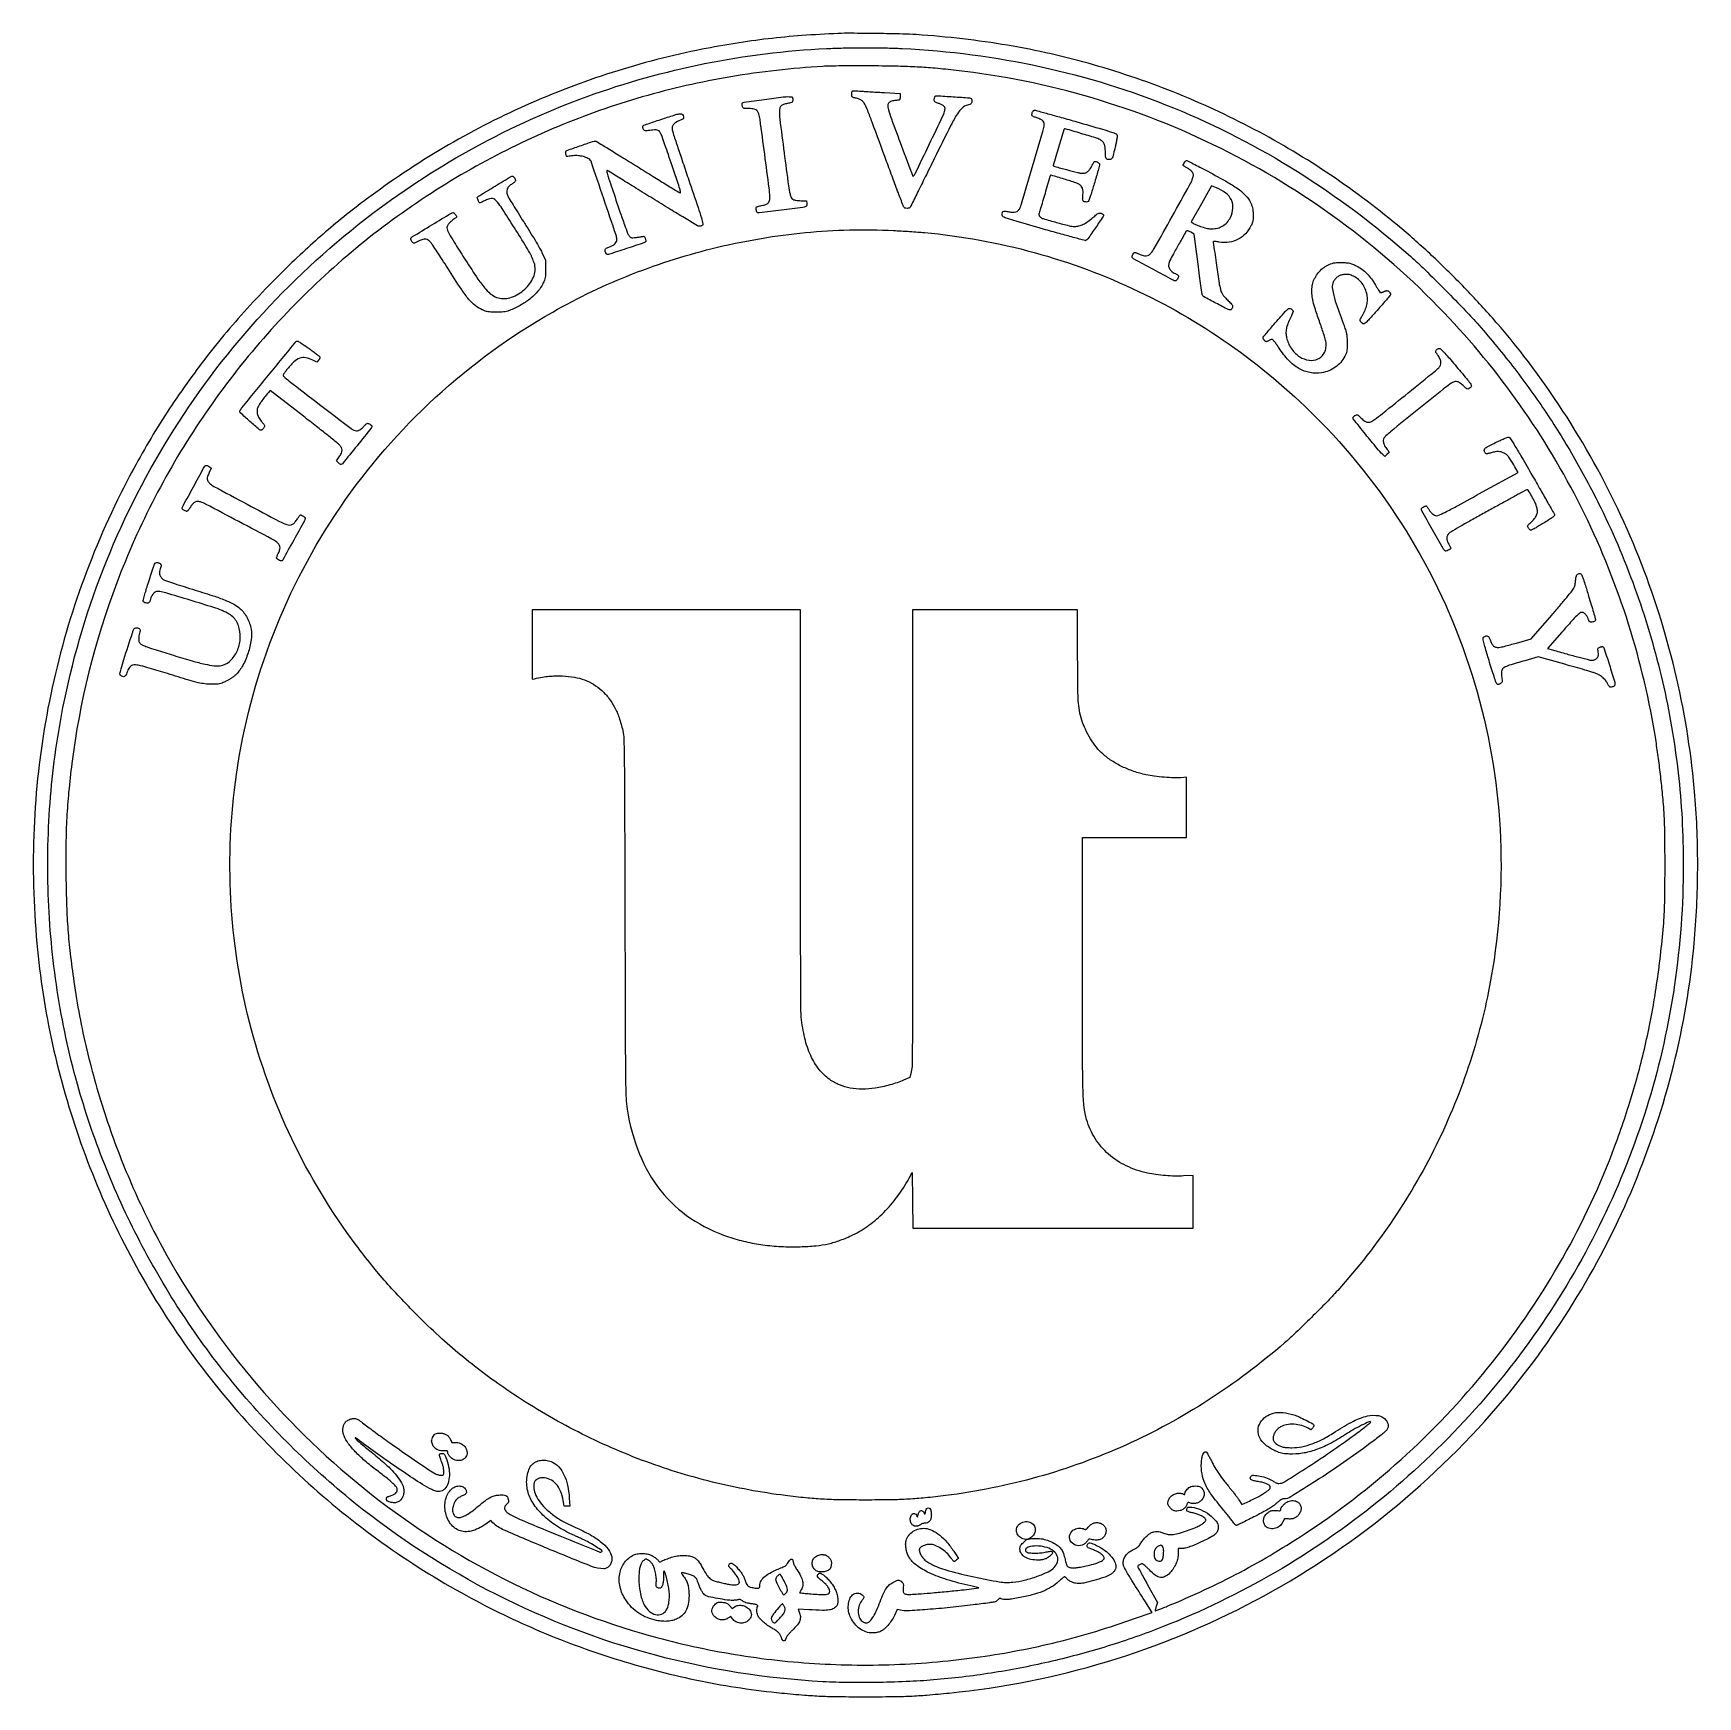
# Model space of a CAD drawing. Extents: x 0 to 2048, y 1 to 2048.
import ezdxf

# ---------------------------------------------------------------- set-up
doc = ezdxf.new("R2010")
doc.units = 0

msp = doc.modelspace()

# ---------------------------------------------------------------- linework, layer by layer
for points in [[(990, 2047.399056, 0.008542), (945.787342, 2044.82663, 0.010138), (904.151006, 2040.839233, 0.010406), (863.686444, 2035.278659, 0.01004), (823, 2027.981876, 0.027694), (712.291359, 1999.369919, 0.028027), (605.875813, 1958.788699, 0.028057), (504.774924, 1906.608309, 0.027892), (409.94417, 1843.342887, 0.007872), (382.070639, 1821.71707, 0.009515), (356.627372, 1800.519569, 0.00935), (331.643907, 1778.055665, 0.007153), (305.145672, 1752.599105, 0.020057), (245.137411, 1688.317553, 0.021553), (191.971044, 1620.908733, 0.021683), (145.08915, 1549.564312, 0.020844), (103.89732, 1473.5, 0.034086), (51.040257, 1343.619185, 0.034606), (16.636234, 1208.411902, 0.034467), (1.112888, 1069.230326, 0.033227), (4.552468, 927.5, 0.031722), (23.848247, 803.289807, 0.031), (58.795854, 681.534613, 0.030893), (108.67292, 564.629244, 0.030995), (172.526937, 454.894085, 0.030417), (246.876551, 357.047948, 0.029819), (333.013358, 268.255764, 0.029813), (429.120224, 190.323335, 0.030374), (533.236914, 124.900604, 0.025286), (625.170596, 80.523064, 0.024862), (721.627822, 45.373857, 0.024928), (820.837208, 20.053499, 0.025756), (921, 5.064921, 0.003822), (948.806521, 2.572504, 0.00943), (969.250175, 1.285078, 0.008454), (990.982521, 0.695466, 0.002554), (1024, 0.526796, 0.002591), (1057.114594, 0.698379, 0.008448), (1079.033257, 1.295995, 0.009508), (1099.535397, 2.592844, 0.00402), (1127, 5.077607, 0.048924), (1320.607471, 43.525453, 0.048629), (1503.470441, 118.90376, 0.048494), (1668.78821, 228.419956, 0.048098), (1810.415543, 368, 0.038031), (1899.717022, 492.947493, 0.037482), (1969.55228, 630.571377, 0.037548), (2017.955152, 776.833641, 0.038477), (2043.447532, 927.5, 0.010882), (2046.5914, 973.037359, 0.01043), (2047.809165, 1019.318115, 0.010519), (2047.093984, 1065.19018, 0.011612), (2044.438928, 1109.5, 0.035914), (2021.769292, 1254.707456, 0.03612), (1978.578429, 1394.890159, 0.036067), (1915.588862, 1527.58941, 0.035577), (1833.93019, 1650.5, 0.014055), (1801.774606, 1689.807834, 0.011952), (1765.719556, 1729.480815, 0.011878), (1727.540303, 1767.66628, 0.013333), (1689, 1802.509484, 0.027057), (1602.079365, 1869.178006, 0.0269), (1508.303368, 1926.210123, 0.02684), (1408.73398, 1972.958353, 0.026653), (1304.5, 2008.893577, 0.014039), (1252.311293, 2022.254344, 0.013469), (1198.732084, 2032.87088, 0.013188), (1143.536311, 2040.778781, 0.012168), (1086.5, 2046.017565, 0.01137), (1069.97905, 2046.753554, 0.001866), (1038.004647, 2047.330685, 0.001827), (1006.021468, 2047.671664, 0.012011)], [(1069, 2028.978055, -0.041908), (1240.161301, 2006.425111, -0.043384), (1403.113393, 1955.75201, -0.043255), (1555.308527, 1877.548049, -0.041166), (1694.5, 1773.176607, -0.012108), (1712.042491, 1756.83739, -0.003891), (1737.28831, 1731.767824, -0.003898), (1762.159865, 1706.288303, -0.011954), (1778.455171, 1688.5, -0.015184), (1822.669132, 1634.639067, -0.01712), (1861.717841, 1580.258645, -0.017262), (1896.676052, 1523.747813, -0.015973), (1928.620552, 1463.5, -0.028633), (1972.656188, 1358.860552, -0.028556), (2004.493686, 1249.78171, -0.028528), (2023.719937, 1137.677155, -0.028442), (2030.085871, 1024, -0.03606), (2019.291389, 876.427529, -0.037171), (1987.410707, 733.468125, -0.037172), (1934.714212, 596.807876, -0.036065), (1861.911348, 468, -0.038199), (1767.192238, 346.684338, -0.038061), (1655.012601, 241.030767, -0.038054), (1528.094093, 153.586376, -0.038157), (1389.5, 86.47626, -0.018487), (1322.720938, 63.026735, -0.017722), (1253.450411, 44.206256, -0.017674), (1182.828101, 30.293801, -0.018133), (1112, 21.544871, -0.01002), (1078.52811, 19.312351, -0.007181), (1041.043244, 18.104948, -0.007218), (1003.898328, 17.978589, -0.010833), (971.5, 19.038388, -0.051543), (764.543174, 51.876568, -0.052415), (569.909815, 126.269961, -0.052324), (394.705278, 239.655215, -0.051021), (245.209461, 387.807054, -0.026574), (184.070806, 470.816228, -0.02551), (131.175175, 560.954102, -0.025457), (87.633094, 656.204873, -0.02619), (54.458365, 754.5, -0.030447), (29.679055, 869.485427, -0.02918), (18.59535, 988.277368, -0.029118), (21.408482, 1107.808118, -0.029999), (38.130268, 1225, -0.045419), (90.282325, 1398.192504, -0.045096), (172.941851, 1559.560716, -0.045), (283.388124, 1703.805968, -0.044815), (418, 1826.182724, -0.037186), (544.714942, 1908.105185, -0.037801), (681.489846, 1969.844994, -0.037783), (826.063311, 2010.311699, -0.037076), (976, 2028.888917, -0.007911), (996.705621, 2029.579362, -0.004138), (1022.499975, 2029.817588, -0.004138), (1048.294376, 2029.628812, -0.007912)], [(971.5, 2006.982812, 0.026631), (858.177089, 1994.061281, 0.028488), (749.439655, 1969.317663, 0.028745), (645.120292, 1932.629831, 0.028195), (545, 1884.015782, 0.058646), (358.827658, 1749.53693, 0.058345), (208.600434, 1575.295331, 0.058409), (102.820531, 1371.254093, 0.059025), (47.563786, 1149, 0.007681), (43.676483, 1113.933914, 0.010643), (41.345469, 1082.388508, 0.010117), (40.287189, 1049.575601, 0.006031), (40.289343, 1010.5, 0.005476), (41.135086, 973.844734, 0.010247), (42.751442, 944.223323, 0.010544), (45.543099, 915.261248, 0.006207), (50.038018, 880.771051, 0.022897), (66.039049, 796.569946, 0.021916), (89.857109, 712.923772, 0.021871), (120.962958, 631.51269, 0.022569), (158.772923, 554, 0.049224), (268.043956, 393.360921, 0.049204), (406.621269, 257.155529, 0.049276), (568.935877, 150.820122, 0.049666), (748.5, 78.632413, 0.026616), (850.602455, 54.750239, 0.026725), (954.525388, 41.890728, 0.026636), (1059.563773, 40.166145, 0.026037), (1165, 49.564773, 0.012588), (1213.035182, 57.619747, 0.012926), (1260.178441, 68.021907, 0.012771), (1307.256514, 80.978356, 0.011645), (1355.09737, 96.694044), (1376.694739, 104.350418), (1367.684936, 118.425209, -0.001496), (1352.593637, 142.156345, -0.010831), (1345.618523, 153.746105, -0.020251), (1341.935679, 160.826938, -0.110221), (1341, 165.019924, -0.091103), (1341.966489, 170.280269, -0.07956), (1344.760617, 175.135564, -0.071259), (1349.255353, 179.302218, -0.053321), (1355.193211, 182.536219, 0.032915), (1357.375469, 183.611946, 0.045784), (1359.153514, 184.868722, 0.047204), (1360.63292, 186.39545, 0.038291), (1361.918417, 188.279406, -0.032403), (1364.714113, 192.481951, -0.028139), (1368.155514, 196.501526, -0.029249), (1371.788254, 199.872174, -0.054495), (1375.141948, 202.072417, -0.055267), (1378.803611, 203.456209, -0.065374), (1382.475412, 203.900218, -0.060532), (1386.360519, 203.387791, -0.038886), (1390.667095, 201.913709, 0.069421), (1396.409743, 200.33119, 0.058499), (1402.720989, 200.24653, 0.044753), (1410.290983, 201.725159, 0.019596), (1420, 204.959141, 0.004685), (1429.327058, 208.577703, 0.020819), (1434.690883, 210.980054, 0.035505), (1438.219325, 213.065012, 0.053844), (1440.91447, 215.392204, 0.013548), (1442.418916, 217.094245, 0.149018), (1442.77036, 217.923406, 0.186344), (1442.555167, 218.721345, 0.023587), (1441.41447, 220.134702, 0.073842), (1439.004394, 222.153055, 0.034461), (1435.383928, 224.041869, 0.030332), (1430.888931, 225.6894, 0.02265), (1425.767437, 226.971972, -0.015585), (1421.713557, 227.926537, -0.108003), (1419.912054, 228.858921, -0.213069), (1419.274843, 230.150994, -0.086626), (1419.543698, 232.137679, -0.085764), (1420.127643, 233.263614, -0.166195), (1420.959292, 233.822699, -0.080826), (1422.388138, 233.967773, -0.010683), (1425.430362, 233.719343, -0.079672), (1436.290459, 230.808762, -0.056796), (1447.146311, 224.384795, -0.05995), (1455.379238, 216.440466, -0.172552), (1458, 209.072468, -0.089775), (1457.185274, 204.571433, -0.111051), (1454.858405, 201.014717, -0.065926), (1450.226673, 197.576217, -0.014891), (1441.5, 193.064416, -0.006911), (1431.080383, 188.24074, -0.019144), (1423.584551, 185.234122, -0.027079), (1417.871078, 183.535178, -0.058722), (1413.329445, 182.998714), (1408.5, 182.997427), (1408.498115, 176.223856, -0.019241), (1408.350821, 172.425261, -0.039977), (1407.887049, 169.498382, -0.038504), (1406.950421, 166.614454, -0.016619), (1405.286301, 162.929996, -0.019175), (1403.792823, 160.168784, -0.014624), (1401.957208, 157.26296, -0.014851), (1400.07414, 154.638346, -0.033349), (1398.460776, 152.794109, -0.07237), (1392.427537, 148.293558, -0.163047), (1386.874987, 147.322282, -0.126128), (1380.885951, 149.861523, -0.035921), (1373.254458, 156.60566, 0.010079), (1370.3645, 159.438424, 0.014329), (1367.676048, 161.827913, 0.010278), (1365.370191, 163.682599, 0.165698), (1364.438717, 164, 0.079268), (1362.721488, 163.726037, 0.05204), (1360.889571, 162.907086, 0.05365), (1359.437688, 161.844986, 0.211058), (1359, 160.854286, 0.122451), (1359.19503, 160.069869, 0.000799), (1362.559971, 153.745691, 0.003127), (1366.473602, 146.527559, 0.001984), (1371.119051, 138.164874), (1383.238102, 116.550809), (1381.648328, 111.579461, 0.006998), (1381.061407, 109.651508, 0.010981), (1380.616799, 107.977197, 0.005263), (1380.290712, 106.565905, 0.255859), (1380.369187, 106.297479, 0.294421), (1380.654872, 106.23577, 0.000697), (1384.821536, 107.810392, 0.003997), (1389.542604, 109.645352, 0.002437), (1395.08991, 111.884029, 0.011933), (1440.835362, 131.892274, 0.01283), (1484.466326, 153.609054, 0.012843), (1526.886382, 177.514512, 0.012008), (1569, 204.086903, 0.039274), (1690.098315, 299.124847, 0.038881), (1795.287965, 412.22821, 0.038981), (1881.458964, 539.953548, 0.039938), (1945.967428, 678.5, 0.016416), (1968.095755, 744.588447, 0.018233), (1984.992551, 809.726569, 0.017937), (1997.313229, 876.871887, 0.01491), (2005.702319, 949, 0.017025), (2007.198369, 977.786436, 0.004466), (2007.611647, 1023.992282, 0.004467), (2007.199314, 1070.199893, 0.017009), (2005.704012, 1099, 0.004541), (2003.532293, 1121.798379, 0.004763), (2000.977768, 1144.192634, 0.004903), (1998.079973, 1165.866362, 0.00563), (1994.877466, 1186.5, 0.037297), (1960.017003, 1329.076347, 0.037553), (1904.419514, 1464.552086, 0.037518), (1829.126252, 1590.30274, 0.037078), (1735.616646, 1703.919897, 0.043303), (1607.212696, 1816.879988, 0.043529), (1461.485638, 1905.814286, 0.04357), (1302.696609, 1968.108224, 0.043557), (1135.5, 2001.950504, 0.005584), (1109.625042, 2004.585443, 0.009201), (1087.695436, 2006.165195, 0.008175), (1063.992018, 2007.046465, 0.00341), (1032, 2007.494181, 0.001842), (1013.170715, 2007.55992, 0.002065), (995.046875, 2007.481586, 0.001895), (979.616221, 2007.292664, 0.011063)], [(934.5, 1966.044762, -0.03032), (934.375524, 1963.993964, -0.159934), (933.90339, 1962.986979, -0.136066), (932.883038, 1962.368788, -0.019788), (930.5, 1961.799049, 0.005225), (925.588235, 1960.774954, 0.033142), (923.139126, 1960.064697, 0.06093), (921.504563, 1959.233914, 0.048401), (919.974564, 1957.974564, 0.069579), (919.029686, 1956.722471, 0.06317), (918.426473, 1955.21815, 0.046253), (918.099142, 1953.224635, 0.017578), (918, 1950.405485, 0.031773), (918.516045, 1942.292802, 0.000615), (923.877804, 1900.724654, 0.000791), (929.255292, 1859.939081, 0.023538), (931.115782, 1849.699811, 0.061929), (932.577972, 1845.700427, 0.137339), (934.765348, 1843.339118, 0.105225), (938.276814, 1842.093155, 0.027926), (944.238597, 1841.642462), (951.5, 1841.5), (951.813871, 1838.243125, -0.03061), (951.868233, 1836.684958, -0.07934), (951.662475, 1835.583499, -0.111303), (951.183168, 1834.826951, -0.104876), (950.416118, 1834.329438, -0.0592), (946.872585, 1833.43162, -0.000568), (920.469696, 1830.013385, -0.000314), (893.366222, 1826.553051, -0.112717), (891.353734, 1826.751173, -0.210994), (890.482774, 1827.544054, -0.041045), (889.768857, 1829.599076, -0.043015), (889.391298, 1831.847965, -0.112158), (889.623697, 1833.461754, -0.203278), (890.091653, 1833.946769, -0.017762), (891.7236, 1834.573525, -0.021068), (893.80155, 1835.191425, -0.014776), (896.185742, 1835.717954, 0.03584), (901.52521, 1837.135241, 0.124949), (904.485783, 1839.0737, 0.141731), (905.956228, 1842.034998, 0.051311), (906.3198, 1846.761611, 0.025982), (905.522991, 1856.99405, 0.000808), (900.010843, 1898.739724, 0.000548), (894.230512, 1941.620013, 0.040747), (892.721809, 1948.47808, 0.078455), (891.170487, 1951.652369, 0.123676), (888.889794, 1953.626719, 0.08933), (885.382428, 1954.670454, 0.027217), (879.829455, 1954.985258, -0.006761), (875.458676, 1955.054028, -0.093114), (873.917385, 1955.390523, -0.193321), (873.082499, 1956.220701, -0.047559), (872.478292, 1958.098837, -0.029501), (872.280372, 1959.34733, -0.035369), (872.247634, 1960.536445, -0.038076), (872.364936, 1961.515028, -0.149074), (872.648837, 1962.04552, -0.163722), (874.570101, 1962.994731, -0.000611), (899.567051, 1966.341467, -0.002006), (922.805419, 1969.329032, -0.039464), (930, 1969.652726, -0.012666), (932.8817, 1969.481767, -0.148894), (933.913357, 1969.069468, -0.200337), (934.38771, 1968.200214, -0.02603)], [(1047.5, 1974.651858), (1066.5, 1973.5), (1066.5, 1969.5, -0.01751), (1066.416159, 1967.106612, -0.13661), (1066.045996, 1966.065377, -0.182769), (1065.240687, 1965.518985, -0.036717), (1063.5, 1965.235941, 0.013069), (1058.801463, 1964.69831, 0.045527), (1055.831501, 1963.999601, 0.072508), (1053.846896, 1962.999442, 0.095081), (1052.437362, 1961.544747, 0.052243), (1051.657107, 1960.029956, 0.090496), (1051.389459, 1958.643919, 0.056152), (1051.574355, 1956.836297, 0.010329), (1052.355592, 1953.570058, 0.024279), (1055.848529, 1942.435525, 0.001399), (1068.304517, 1908.868369, 0.000188), (1082.173247, 1871.8547, 0.572691), (1082.991727, 1871.712748, 0.063467), (1085.295007, 1875.262555, 0.000369), (1102.396102, 1910.84038, 0.000498), (1119.176587, 1945.906793, 0.04603), (1121.136817, 1951.221727, 0.01331), (1121.794875, 1953.973606, 0.074506), (1121.884515, 1955.481783, 0.11273), (1121.505707, 1956.648729, 0.049332), (1120.532645, 1957.963928, 0.059353), (1119.533477, 1958.834389, 0.025446), (1118.019642, 1959.756745, 0.024743), (1116.288294, 1960.586389, 0.029855), (1114.587198, 1961.183718, -0.019301), (1110.970803, 1962.368509, -0.10215), (1109.212505, 1963.467904, -0.175571), (1108.52082, 1964.861122, -0.086227), (1108.638774, 1966.864422, -0.014946), (1108.921504, 1967.924111, -0.016564), (1109.258642, 1968.928838, -0.016108), (1109.600605, 1969.762924, -0.077799), (1109.879108, 1970.191197, -0.229187), (1111.537382, 1970.869618, -0.000937), (1131.91448, 1969.561064, -0.001112), (1152.131004, 1968.17959, -0.180664), (1154.134003, 1967.265997, -0.110987), (1154.504385, 1966.680871, -0.040615), (1154.759637, 1965.729295, -0.037808), (1154.878259, 1964.607019, -0.036895), (1154.828178, 1963.470314, -0.06844), (1154.431466, 1961.945031, -0.128654), (1153.669114, 1960.935983, -0.081275), (1152.254806, 1960.152884, -0.016254), (1149.5, 1959.26747, 0.113109), (1142.766662, 1955.55632, 0.07184), (1136.984334, 1948.66854, 0.022572), (1129.099792, 1934.56624, 0.001499), (1108.419602, 1893, -0.000162), (1097.472759, 1870.84893, -0.000259), (1088.113305, 1851.95, -0.000042), (1079.810781, 1835.210615, -0.015549), (1079.162544, 1834, -0.169245), (1077.594269, 1832.644433, -0.091691), (1075.063152, 1832.145586, -0.09312), (1072.555724, 1832.586292, -0.181895), (1071.050883, 1833.904924, -0.032852), (1070.31478, 1835.528271, -0.000187), (1064.407829, 1851.237467, -0.0008), (1057.705117, 1869.170296, -0.000508), (1049.955631, 1890.070298, 0.000224), (1032.08849, 1938.341248, 0.004862), (1026.691253, 1952.479248, 0.015274), (1023.616122, 1959.653431, 0.078749), (1021.209663, 1963.226885, 0.049909), (1019.250929, 1964.949059, 0.048872), (1016.976499, 1966.262867, 0.037314), (1013.99083, 1967.357995, 0.014769), (1009.75, 1968.42924, -0.045429), (1008.29633, 1968.892784, -0.140907), (1007.503363, 1969.533307, -0.122753), (1007.110505, 1970.554991, -0.030711), (1007, 1972.352385, -0.019943), (1007.052734, 1973.673978, -0.024162), (1007.211173, 1974.90427, -0.023823), (1007.439783, 1975.907592, -0.129144), (1007.718887, 1976.385554, -0.191251), (1008.334518, 1976.651269, -0.005787), (1011.17324, 1976.702224, -0.010687), (1014.572736, 1976.65123, -0.007093), (1018.468887, 1976.454078, 0.000516), (1023.599395, 1976.126758, 0.00017), (1031.134611, 1975.656402, 0.00017), (1039.490134, 1975.140546, 0.000193)], [(800.218185, 1945.009945, -0.057437), (800.2161, 1943.784198, -0.108923), (799.894545, 1942.855852, -0.105304), (799.203082, 1942.12873, -0.051307), (798.072634, 1941.513844, 0.023112), (790.748864, 1938.049268, 0.112951), (787.304445, 1935.070503, 0.162007), (786.145947, 1931.473645, 0.062946), (786.860508, 1926.226801, 0.01482), (787.883553, 1922.807507, 0.000347), (793.179381, 1906.883003, 0.000768), (799.427354, 1888.234372, 0.000521), (806.598118, 1867.013207, -0.00069), (817.944029, 1833.398536, -0.0084), (822.058766, 1820.434563, -0.013971), (824.007765, 1813.18402, -0.300246), (823.28641, 1811.199892, -0.065657), (822.420427, 1810.718222, -0.039034), (821.290383, 1810.370581, -0.038412), (820.088203, 1810.196713, -0.053114), (819, 1810.239484, -0.098483), (817.181424, 1810.886356, -0.000549), (801.346821, 1820.360376, -0.002337), (783.327294, 1831.283398, -0.00148), (762.414709, 1844.179466, 0.00021), (741.540127, 1857.125362, 0.000333), (723.638321, 1868.200695, 0.000069), (707.877563, 1877.933889, 0.015425), (706.35954, 1878.80758, 0.600385), (705.669594, 1878.345616, 0.039318), (706.214704, 1875.336536, 0.014795), (707.991667, 1869.324695, 0.00194), (712.193786, 1856.680914, 0.000933), (721.890589, 1828.054839, 0.00463), (727.521612, 1812.020733, 0.00522), (731.356426, 1801.752859, 0.0748), (733.280292, 1798.370796, 0.044304), (734.632235, 1796.934249, 0.117039), (735.867349, 1796.268838, 0.077531), (737.566947, 1796.087331, 0.012411), (740.908125, 1796.332288, 0.006255), (743.249356, 1796.592088, 0.005681), (745.65984, 1796.917994, 0.005694), (747.809531, 1797.258604, 0.018176), (749.231754, 1797.55413, -0.037995), (750.751448, 1797.807601, -0.150604), (751.666792, 1797.612842, -0.14276), (752.341604, 1796.928775, -0.032928), (753.022568, 1795.440641, -0.026912), (753.39277, 1794.282995, -0.028058), (753.630416, 1793.108225, -0.029193), (753.718495, 1792.07604, -0.098609), (753.604647, 1791.412109, -0.224439), (752.182832, 1790.05307, -0.000839), (729.959573, 1782.698665, -0.000849), (707.722376, 1775.422867, -0.220494), (705.739463, 1775.661021, -0.098251), (705.343997, 1776.029027, -0.022653), (704.842387, 1776.794349, -0.022551), (704.335549, 1777.745059, -0.020346), (703.897221, 1778.770329, -0.096381), (703.537186, 1780.853334, -0.187512), (704.171791, 1782.389592, -0.09793), (706.086225, 1783.73649, -0.016554), (710.251675, 1785.423266, 0.043158), (713.704812, 1787.040175, 0.079373), (716.107162, 1788.993203, 0.094839), (717.510898, 1791.331412, 0.088118), (718, 1794.085139, 0.081326), (717.190373, 1799.029888, 0.000458), (701.981131, 1844.092843, 0.000252), (686.38241, 1890.094163, 0.158796), (684.76705, 1892.252963, 0.058688), (679.731331, 1894.97919, 0.050444), (673.936955, 1896.633821, 0.04726), (667.561395, 1897.163588, 0.039618), (660.801399, 1896.548483, -0.010275), (657.844044, 1896.103374, -0.114589), (656.665901, 1896.220801, -0.206457), (655.979601, 1896.840841, -0.045777), (655.443552, 1898.368885, -0.026943), (655.228969, 1899.472551, -0.0253), (655.128547, 1900.616375, -0.026166), (655.144232, 1901.638893, -0.074826), (655.296943, 1902.331438, -0.220214), (656.45517, 1903.456513, -0.001031), (672.664252, 1909.104858, -0.002279), (688.157299, 1914.388929, -0.081211), (691.894738, 1915, -0.137594), (692.730042, 1914.765698, -0.000178), (707.46641, 1905.785444, -0.001526), (723.958847, 1895.657819, -0.000937), (743.328862, 1883.6313, 0.000256), (762.770111, 1871.523788, 0.000401), (779.497336, 1861.13696, 0.000097), (794.153172, 1852.056595, 0.015775), (795.804761, 1851.104489, 0.62923), (796.589677, 1851.679038, 0.024039), (795.503335, 1856.268653, 0.010739), (792.76145, 1865.071115, 0.001234), (786.119808, 1884.723189, 0.00069), (781.472526, 1898.30166, 0.000992), (777.316609, 1910.312437, 0.00052), (773.764378, 1920.478931, 0.015752), (772.790356, 1923, 0.041528), (770.995086, 1926.421656, 0.130984), (769.105246, 1928.16154, 0.120543), (766.502252, 1928.808737, 0.032628), (762.231291, 1928.545884, -0.004477), (755.385776, 1927.736106, -0.063743), (752.930121, 1927.781594, -0.183106), (751.585809, 1928.530085, -0.08964), (750.59407, 1930.255148, -0.030934), (750.242401, 1931.473031, -0.052223), (750.120669, 1932.527747, -0.066579), (750.22417, 1933.369084, -0.135077), (750.555148, 1933.94196, -0.109218), (751.390801, 1934.466801, -0.001118), (757.9787, 1936.804504, -0.003548), (765.616219, 1939.434675, -0.002288), (774.5, 1942.378495, -0.003042), (790.722978, 1947.563029, -0.050361), (796.275222, 1948.703564, -0.225098), (798.879947, 1947.77968, -0.170134)], [(1284, 1938.651172, -0.000728), (1315.418105, 1929.582666, -0.010263), (1326.612663, 1926.083159, -0.02298), (1332.387248, 1923.846994, -0.269969), (1333.749535, 1921.970783, -0.066531), (1333.698243, 1920.379077, -0.00541), (1332.966165, 1916.260168, -0.0072), (1331.965255, 1911.350748, -0.005475), (1330.732333, 1906, -0.003011), (1328.585201, 1897.35489, -0.040954), (1327.529798, 1894.286886, -0.13123), (1326.382968, 1892.851624, -0.130944), (1324.672327, 1892.177742, -0.087383), (1321.838693, 1892.346435, -0.202451), (1320.15422, 1893.583111, -0.115382), (1319.302654, 1896.257553, -0.020936), (1319.110522, 1901.498304, 0.030854), (1318.776991, 1907.398532, 0.077016), (1317.620509, 1911.546743, 0.096905), (1315.4668, 1914.57105, 0.071879), (1312.108249, 1916.944776, 0.044057), (1307.076452, 1918.976088, 0.001966), (1289.101686, 1924.37328, 0.000446), (1269.586286, 1930.130588, 0.283454), (1268.531606, 1929.842741, 0.11688), (1267.975345, 1928.869493, 0.000144), (1261.555112, 1907.056322, 0.000068), (1255.06319, 1884.964895, 0.324201), (1255.212928, 1884.543383, 0.084723), (1256.934253, 1883.746849, 0.000691), (1271.414089, 1879.848707, 0.001547), (1285.131538, 1876.221588, 0.032556), (1289.282765, 1875.421858, 0.078754), (1293.36901, 1875.552475, 0.103203), (1296.808058, 1876.985508, 0.088189), (1299.762131, 1879.886979, 0.044174), (1302.417581, 1884.417364, -0.01239), (1303.49525, 1886.556588, -0.018635), (1304.548816, 1888.360101, -0.013853), (1305.491682, 1889.757173, -0.241915), (1305.964196, 1890, -0.08182), (1307.871058, 1889.685857, -0.053104), (1309.903863, 1888.747011, -0.054918), (1311.510734, 1887.529268, -0.205985), (1312, 1886.392032, -0.066804), (1311.837383, 1885.180349, -0.00112), (1310.036946, 1878.651056, -0.002861), (1307.878267, 1871.059048, -0.001896), (1305.317262, 1862.367282, -0.001665), (1300.995552, 1848.076081, -0.023851), (1299.199744, 1843.074028, -0.081799), (1297.77921, 1840.785978, -0.21783), (1296.067262, 1840.015313, -0.058093), (1293.15053, 1840.372989, -0.207368), (1291.683515, 1841.481327, -0.135544), (1291.134921, 1843.671829, -0.020661), (1291.431918, 1848.208859, 0.03179), (1291.650486, 1853.273755, 0.079978), (1290.990959, 1856.89715, 0.099714), (1289.350387, 1859.64377, 0.070539), (1286.578295, 1861.944503, 0.061391), (1282.960312, 1863.600604, 0.002152), (1268.218428, 1868.19865, 0.000633), (1252.418211, 1873.030403, 0.303002), (1251.445235, 1872.736966, 0.101277), (1251.267556, 1872.401918, 0.000014), (1244.832769, 1850.495703, 0.000234), (1239.040919, 1830.742015, 0.005074), (1237.400173, 1824.917781, 0.108735), (1237.365564, 1824.194679, 0.05764), (1237.618122, 1823.329258, 0.053334), (1238.097869, 1822.462795, 0.055807), (1238.743773, 1821.731882, 0.112959), (1242.649529, 1819.544092, 0.004309), (1258.775824, 1814.958972, 0.006301), (1274.533738, 1810.837889, 0.061351), (1281.364455, 1810.009769, 0.062092), (1286.573539, 1810.669223, 0.050701), (1291.852479, 1812.603774, 0.041811), (1297.502409, 1815.961066, 0.022736), (1303.859197, 1820.947728, -0.006598), (1308.122971, 1824.520594, -0.048593), (1310.331988, 1825.990572, -0.106268), (1312.003399, 1826.468128, -0.097346), (1313.780585, 1826.240272, -0.042339), (1314.842391, 1825.783538, -0.04538), (1315.786034, 1825.163204, -0.050113), (1316.485853, 1824.481364, -0.127318), (1316.788893, 1823.84592, -0.200959), (1316.431834, 1822.127914, -0.001134), (1306.815726, 1808.186643, -0.001963), (1297.417724, 1794.740526, -0.101164), (1295.109747, 1792.567827, -0.207321), (1294.405199, 1792.465144, -0.000231), (1279.506139, 1796.501883, -0.002057), (1262.812373, 1801.106974, -0.001256), (1243.144269, 1806.673066, -0.000619), (1209.357567, 1816.37177, -0.011021), (1198.545131, 1819.749884, -0.030917), (1193.258227, 1821.902567, -0.28977), (1192.015313, 1823.89292, -0.052551), (1192.354832, 1826.942411, -0.226584), (1193.445521, 1828.343318, -0.146646), (1195.590469, 1828.716833, -0.019353), (1200.19956, 1827.984795, 0.03694), (1205.202118, 1827.369587, 0.085094), (1208.95267, 1827.826625, 0.111323), (1211.704697, 1829.376027, 0.097646), (1213.682565, 1832.023568, 0.039541), (1215.953975, 1837.916448, 0.000371), (1229.153567, 1882.45484, 0.000391), (1242.24802, 1926.886815, 0.037417), (1243.638113, 1933.376397, 0.072691), (1243.606079, 1936.971275, 0.140511), (1242.408526, 1939.560359, 0.105105), (1239.726884, 1941.594416, 0.030379), (1234.870336, 1943.52712, -0.01637), (1230.821853, 1945.008336, -0.12027), (1229.160589, 1946.201537, -0.202627), (1228.675565, 1947.722513, -0.061147), (1229.19996, 1950.14376, -0.042418), (1229.776735, 1951.434579, -0.085506), (1230.471658, 1952.301712, -0.103424), (1231.319509, 1952.785457, -0.08639), (1232.347825, 1952.930389, -0.059045), (1233.989697, 1952.681764, -0.000369), (1248.408424, 1948.707154, -0.001502), (1264.870734, 1944.102888, -0.000956)], [(1444.951282, 1877.87871, -0.006135), (1469.808041, 1864.198065, -0.028844), (1483.500618, 1855.36203, -0.050815), (1491.896143, 1847.814048, -0.070252), (1497.580789, 1839.445527, -0.021874), (1499.066693, 1836.051627, -0.035565), (1499.989594, 1833.045106, -0.031961), (1500.536065, 1829.718832, -0.014055), (1500.851942, 1825.266423, -0.011563), (1500.947523, 1820.389087, -0.043643), (1500.67088, 1817.349389, -0.048816), (1499.886892, 1814.576526, -0.017063), (1498.243475, 1810.766423, -0.078415), (1491.611236, 1801.027323, -0.085401), (1482.472783, 1794.137086, -0.084084), (1471.432157, 1790.626209, -0.073137), (1459.283392, 1790.69793, 0.002867), (1456.66667, 1791.083203, 0.004578), (1454.426088, 1791.379082, 0.001148), (1452.472331, 1791.614353, 0.19849), (1452.273502, 1791.558395, 0.266523), (1451.82987, 1790.45929, 0.000313), (1455.322765, 1765.296307, 0.001945), (1458.586251, 1742.540973, 0.027674), (1460.230218, 1734.5, 0.01567), (1461.681167, 1729.608202, 0.056107), (1463.043687, 1726.651172, 0.049631), (1465.11099, 1723.892197, 0.010435), (1469.282275, 1719.530651, -0.006242), (1473.284771, 1715.415242, -0.047662), (1474.946079, 1713.291184, -0.111208), (1475.522186, 1711.698101, -0.116438), (1475.345236, 1710.040366, -0.050044), (1474.882221, 1709.05219, -0.04864), (1474.228338, 1708.165444, -0.052694), (1473.492389, 1707.502953, -0.109781), (1472.787994, 1707.197688, -0.168914), (1470.305548, 1707.558706, -0.001895), (1455.131918, 1715.513816, -0.00181), (1439.977025, 1723.602856, -0.179512), (1438.403433, 1725.391054, -0.057752), (1438.170981, 1726.297507, -0.000217), (1436.709205, 1737.04179, -0.001131), (1435.084474, 1749.229666, -0.00071), (1433.237494, 1763.485272), (1428.5, 1800.462983), (1424.2636, 1802.798914, 0.017143), (1422.577566, 1803.654582, 0.024137), (1421.016476, 1804.290963, 0.021919), (1419.722999, 1804.683993, 0.203942), (1419.158547, 1804.597987, 0.125853), (1418.272575, 1803.678491, 0.000384), (1410.131889, 1789.316747, 0.002363), (1402.822181, 1776.254205, 0.009496), (1398.544559, 1768.165687, 0.079909), (1396.974426, 1763.229925, 0.135609), (1397.494329, 1758.956409, 0.120852), (1400.223956, 1755.221869, 0.056372), (1405.25, 1751.882358, -0.018371), (1406.686413, 1751.077807, -0.025884), (1407.898438, 1750.250277, -0.024277), (1408.795313, 1749.495821, -0.208674), (1409, 1749.026729, -0.094882), (1408.667447, 1747.290044, -0.043594), (1407.628999, 1745.22287, -0.041585), (1406.343722, 1743.481323, -0.216252), (1405.282891, 1743, -0.124347), (1402.418487, 1743.723548, -0.000732), (1378.179208, 1756.849678, -0.000547), (1353.683496, 1770.195838, -0.175734), (1352.252836, 1771.817461, -0.16461), (1352.180046, 1773.310714, -0.046845), (1353.034281, 1775.505258, -0.04607), (1354.244939, 1777.449631, -0.234622), (1355.353255, 1778, -0.085921), (1355.973903, 1777.892554, -0.00843), (1357.400525, 1777.356053, -0.010463), (1359.088558, 1776.647356, -0.008107), (1360.896949, 1775.80784, 0.044776), (1365.395523, 1774.107642, 0.087975), (1369.191301, 1773.740759, 0.10702), (1372.383773, 1774.701681, 0.092657), (1375.085271, 1776.933076, 0.045923), (1379.254167, 1782.976746, 0.000621), (1401.325661, 1822.359294, 0.000673), (1423.182142, 1861.595927, 0.04195), (1426.443482, 1868.839811, 0.016055), (1427.2353, 1871.3368, 0.066236), (1427.460189, 1872.902123, 0.084986), (1427.240639, 1874.269977, 0.037151), (1426.517704, 1875.965764, 0.066287), (1425.631866, 1877.234201, 0.024994), (1424.088168, 1878.757683, 0.024234), (1422.221358, 1880.268445, 0.027115), (1420.283658, 1881.531594, -0.001454), (1418.422801, 1882.612892, -0.00213), (1416.792223, 1883.57608, -0.001014), (1415.410059, 1884.404296, -0.038655), (1415.115398, 1884.614276, -0.329036), (1414.862711, 1885.65302, -0.032227), (1416.082501, 1888.105383, -0.033048), (1417.63827, 1890.418627, -0.232209), (1418.822603, 1891, -0.1156), (1419.960019, 1890.733468, -0.001259), (1427.149637, 1887.145621, -0.003869), (1435.428072, 1882.907823, -0.002499)], [(592.401299, 1869.190867, -0.054273), (593.239529, 1867.022071, -0.193484), (593.062045, 1865.572986, -0.110722), (591.817806, 1864.167623, -0.012652), (588.302719, 1861.76134, 0.067082), (584.898162, 1858.841244, 0.106798), (583.015546, 1855.51547, 0.10896), (582.694531, 1851.758726, 0.071949), (583.877753, 1847.572674, 0.031063), (585.28508, 1844.877543, 0.001597), (590.396921, 1836.474613, 0.002537), (596.560309, 1826.52927, 0.001838), (603.522695, 1815.511115, -0.003412), (610.684426, 1804.09805, -0.00376), (617.45891, 1792.950074, -0.003503), (623.106611, 1783.344629, -0.01908), (625.926586, 1778.011115), (630.5, 1768.5), (630.5, 1757.478973, -0.006999), (630.404349, 1750.64597, -0.039796), (630.014393, 1747.033973, -0.05092), (629.090109, 1743.923561, -0.015905), (627.092438, 1739.478973, -0.06316), (621.051406, 1730.265722, -0.044106), (612.174381, 1721.551818, -0.039998), (600.913092, 1713.714263, -0.032311), (587.729736, 1707.125573, -0.022344), (583.878093, 1705.701313, -0.040644), (580.611765, 1704.942507, -0.029707), (576.641658, 1704.59374, -0.007057), (570, 1704.5, -0.006529), (563.17392, 1704.589134, -0.032984), (559.381041, 1704.939289, -0.047085), (556.311695, 1705.729899, -0.022947), (552.569866, 1707.277145, -0.056702), (543.722466, 1712.716876, -0.053587), (536.134971, 1720.098041, -0.027314), (526.891218, 1732.578501, -0.004198), (510.111824, 1758.5, 0.001953), (503.290472, 1769.142332, 0.002581), (496.988053, 1778.781532, 0.001856), (491.635229, 1786.811913, 0.025238), (489.528805, 1789.628618, 0.047545), (486.075533, 1793.066744, 0.136387), (483.009123, 1794.425396, 0.120927), (479.449601, 1794.087279, 0.033587), (474.25289, 1791.874573, -0.008982), (469.778234, 1789.70354, -0.141183), (468.118053, 1789.447108, -0.209583), (466.868786, 1790.196718, -0.023443), (465.036288, 1793.053882, -0.055792), (464.743884, 1793.723094, -0.054092), (464.602783, 1794.447432, -0.058721), (464.624858, 1795.116185, -0.11128), (464.819775, 1795.615835, -0.107985), (466.726586, 1797.435668, -0.000493), (490.529541, 1811.896825, -0.0004), (514.548354, 1826.430495, -0.136681), (516.592765, 1827, -0.137179), (517.234762, 1826.820484, -0.040886), (518.066632, 1826.217719, -0.037621), (518.930711, 1825.356102, -0.032907), (519.698814, 1824.336916, -0.021137), (520.728828, 1822.609876, -0.188495), (520.835225, 1821.748407, -0.163122), (520.33771, 1820.977532, -0.014903), (518.487291, 1819.586916, 0.023455), (514.604675, 1816.563835, 0.036378), (511.590508, 1813.574916, 0.043006), (509.600626, 1810.851013, 0.137089), (509, 1808.701546, 0.112334), (509.823955, 1805.080393, 0.017852), (513.22761, 1798.592714, 0.010712), (519.434642, 1788.24443, 0.00175), (531.957019, 1768.5, 0.006146), (547.269708, 1745.178541, 0.03021), (556.841897, 1732.682851, 0.05589), (564.502829, 1725.616555, 0.097022), (572.305575, 1721.943749, 0.150106), (588.564911, 1722.781646, 0.098707), (604.69593, 1732.588653, 0.101175), (615.537894, 1747.581005, 0.166485), (616.999497, 1763.002096, 0.026112), (616.296845, 1765.376993, 0.01009), (615.08659, 1768.59179, 0.009958), (613.631957, 1772.030891, 0.012128), (612.129132, 1775.187642, 0.021833), (606.718054, 1784.810902, 0.001956), (592.002391, 1808.293038, 0.001715), (576.966407, 1831.899273, 0.027036), (571.389724, 1839.634678, 0.048436), (568.05898, 1843.03209, 0.135176), (565.051239, 1844.410726, 0.120519), (561.543034, 1844.133639, 0.034706), (556.468227, 1842.058973, -0.003576), (554.043566, 1840.886785, -0.005318), (551.90311, 1839.898573, -0.002473), (550.072054, 1839.087574, -0.103366), (549.652965, 1839, -0.274649), (548.694247, 1839.569588, -0.024123), (547.413853, 1842.217505, -0.023953), (546.394467, 1844.97356, -0.286533), (546.664902, 1846.02502, -0.053978), (549.485805, 1848.183264, -0.000707), (568.478884, 1859.667217, -0.000314), (588.209283, 1871.542023, -0.131417), (589.72432, 1871.977375, -0.163282), (590.293461, 1871.798053, -0.044156), (591.015714, 1871.168171, -0.039801), (591.75522, 1870.264447, -0.032257)], [(1437.155589, 1837.720625), (1424.811178, 1815.651032), (1427.155589, 1813.878387, 0.070563), (1431.013685, 1811.737968, 0.017802), (1437.822784, 1809.405549, 0.018532), (1444.877741, 1807.548734, 0.05513), (1449.839367, 1807, 0.061022), (1457.232961, 1807.905722, 0.076687), (1463.590425, 1810.570129, 0.077098), (1468.824205, 1815.012834, 0.062498), (1472.914974, 1821.145761, 0.096397), (1476.012663, 1832.286014, 0.130608), (1474.143325, 1842.516112, 0.119843), (1467.227071, 1851.085812, 0.073513), (1455.819356, 1857.413818), (1449.5, 1859.790219)], [(1058.5, 1804.990942, -0.002896), (1067.779934, 1804.492489, -0.001974), (1078.325, 1803.823025, -0.001989), (1088.491262, 1803.096657, -0.004008), (1096.5, 1802.427799, -0.04418), (1231.537187, 1777.90505, -0.044315), (1360.021375, 1730.053429, -0.044228), (1478.291044, 1660.201948, -0.043646), (1583, 1570.36105, -0.058366), (1694.972748, 1425.439368, -0.059078), (1769.881002, 1259.138495, -0.058982), (1803.90606, 1079.678899, -0.057832), (1795.452974, 896, -0.036041), (1769.849305, 788.384053, -0.035865), (1729.026202, 685.377202, -0.035707), (1673.699864, 588.839296, -0.035031), (1604.880274, 500.5, -0.010615), (1591.430885, 486.152254, -0.004318), (1572.54989, 467.178831, -0.004286), (1553.469622, 448.653856, -0.011547), (1539.5, 435.924717, -0.035796), (1445.703922, 365.458381, -0.037387), (1344.12688, 310.228415, -0.037576), (1235.951308, 270.967034, -0.03694), (1122.5, 248.064398, -0.006097), (1097.385248, 245.210346, -0.0114), (1076.991716, 243.613111, -0.010089), (1054.975529, 242.838171, -0.003752), (1024, 242.605742, -0.003752), (993.024471, 242.838171, -0.010089), (971.008284, 243.613111, -0.0114), (950.614752, 245.210346, -0.006097), (925.5, 248.064398, -0.029236), (835.618264, 264.77356, -0.029518), (748.594435, 291.814938, -0.029491), (665.286088, 328.944258, -0.029062), (586.5, 375.779154, -0.010829), (556.720748, 396.863889, -0.012609), (529.386364, 418.208621, -0.012464), (502.895426, 441.122047, -0.010136), (475.648655, 466.931154, -0.00763), (453.370599, 489.588445, -0.010534), (434.124251, 510.640003, -0.010735), (416.064197, 532.164741, -0.008425), (397.38936, 556.238051, -0.04927), (318.235801, 686.958269, -0.049284), (266.196273, 830.626981, -0.04918), (243.203771, 981.990931, -0.048646), (250.07744, 1135.5, -0.057336), (295.149985, 1307.344176, -0.05722), (378.089937, 1464.588789, -0.057075), (494.738114, 1599.284915, -0.0565), (639.19056, 1704.645721, -0.035876), (737.16439, 1751.43858, -0.034753), (841.856586, 1784.325865, -0.034765), (950.06031, 1802.386824, -0.035956)], [(1627.703907, 1761.496673, -0.041382), (1634.62429, 1757.332052, -0.040623), (1640.810553, 1752.061359, -0.03847), (1646.346916, 1745.581465, -0.03028), (1651.327497, 1737.80412, 0.008362), (1653.271323, 1734.454192, 0.011888), (1655.118229, 1731.549003, 0.008007), (1656.743001, 1729.204706, 0.146615), (1657.453075, 1728.65638, 0.113483), (1658.137028, 1728.559712, 0.034797), (1659.174346, 1728.721964, 0.032825), (1660.346086, 1729.072072, 0.03066), (1661.489885, 1729.57913, -0.016511), (1662.628693, 1730.123015, -0.017201), (1663.785632, 1730.582619, -0.017147), (1664.809804, 1730.910071, -0.068899), (1665.459319, 1731, -0.165996), (1666.894867, 1730.509905, -0.056481), (1668.49739, 1728.95342, -0.056792), (1669.679213, 1727.124409, -0.211779), (1669.736497, 1725.787245, -0.081921), (1669.206353, 1724.898917, -0.000948), (1664.756173, 1719.652104, -0.002865), (1659.561121, 1713.620942, -0.001863), (1653.492846, 1706.709278, -0.001877), (1643.669168, 1695.687628, -0.023605), (1639.752982, 1691.720581, -0.076967), (1637.433565, 1690.164181, -0.261616), (1635.682774, 1690.294636, -0.05618), (1633.369246, 1692.236892, -0.18431), (1632.613315, 1694.046769, -0.12293), (1633.118807, 1696.378133, -0.019582), (1635.36464, 1700.515525, 0.033865), (1638.690802, 1707.083599, 0.044187), (1640.762304, 1713.489852, 0.0484), (1641.552004, 1719.640067, 0.058201), (1641.055599, 1725.446062, 0.045192), (1638.7349, 1733.16971, 0.060362), (1635.210363, 1739.578828, 0.063808), (1630.437651, 1744.693693, 0.059453), (1624.420279, 1748.582806, 0.019204), (1621.357973, 1749.937921, 0.04502), (1618.960668, 1750.648689, 0.047211), (1616.544891, 1750.900592, 0.023075), (1613.447204, 1750.787179, 0.044088), (1609.241428, 1750.061515, 0.069096), (1605.861918, 1748.644815, 0.067685), (1602.948666, 1746.336361, 0.040501), (1600.15022, 1742.908052, 0.148176), (1598.26701, 1737.017266, 0.059967), (1599.156459, 1728.543455, 0.027283), (1603.09783, 1714.7812, 0.004025), (1612.79511, 1687.5, -0.009963), (1614.879836, 1681.406751, -0.034131), (1615.880232, 1677.345019, -0.033405), (1616.329554, 1673.140788, -0.009247), (1616.470307, 1666.5, -0.006504), (1616.402196, 1659.892806, -0.036346), (1616.063127, 1656.370784, -0.053785), (1615.270768, 1653.574273, -0.025305), (1613.688813, 1650.162497, -0.056656), (1608.574901, 1642.654663, -0.060425), (1602.004431, 1636.667934, -0.059863), (1594.135781, 1632.382961, -0.053904), (1585.193379, 1629.89486, -0.088114), (1570.88419, 1630.068066, -0.08441), (1557.274401, 1635.133374, -0.072717), (1544.522638, 1645.233865, -0.045485), (1532.752279, 1660.25, 0.009172), (1529.98057, 1664.36954, 0.013849), (1527.404244, 1667.842187, 0.008546), (1525.156621, 1670.604182, 0.22116), (1524.305522, 1671, 0.071883), (1523.540411, 1670.889432, 0.020759), (1522.407079, 1670.503073, 0.020419), (1521.151079, 1669.955841, 0.020462), (1519.944821, 1669.308334, -0.017817), (1518.161834, 1668.339062, -0.124105), (1517.20019, 1668.128704, -0.14816), (1516.335758, 1668.420716, -0.028911), (1515.040529, 1669.463321, -0.034988), (1514.259686, 1670.276225, -0.034937), (1513.599406, 1671.190448, -0.037132), (1513.140602, 1672.068691, -0.102149), (1513, 1672.749727, -0.16859), (1513.331195, 1673.70406, -0.002719), (1516.933605, 1678.21841, -0.006777), (1521.258704, 1683.432146, -0.004403), (1526.390995, 1689.344739, -0.000616), (1540.340316, 1705.092756, -0.027375), (1543.428996, 1708.209517, -0.175543), (1545.372422, 1709.003017, -0.156288), (1547.483584, 1708.418799, -0.032976), (1548.446636, 1707.692792, -0.037669), (1549.260803, 1706.875691, -0.040945), (1549.830291, 1706.088777, -0.137), (1550, 1705.481028, -0.093747), (1549.840434, 1704.637464, -0.005055), (1548.818626, 1702.108655, -0.007751), (1547.518921, 1699.115182, -0.005566), (1545.9783, 1695.810629, 0.025068), (1542.977764, 1688.659103, 0.051035), (1541.500533, 1682.754526, 0.059003), (1541.361411, 1677.257194, 0.046867), (1542.461797, 1671.417014, 0.085007), (1548.534553, 1658.829584, 0.095398), (1558.25855, 1649.560286, 0.10834), (1569.664095, 1645.326941, 0.142417), (1580.598931, 1646.905434, 0.091004), (1585.258795, 1650.147094, 0.081405), (1588.680519, 1654.949862, 0.077245), (1590.515799, 1660.832845, 0.070139), (1590.567789, 1667.20051, 0.037257), (1589.946797, 1670.166866, 0.00488), (1588.099037, 1676.345168, 0.005652), (1585.749286, 1683.63869, 0.004704), (1583.090992, 1691.339682, -0.005322), (1577.491203, 1707.627277, -0.021626), (1574.622623, 1717.706987, -0.034322), (1573.342595, 1725.375373, -0.038671), (1573.197105, 1732.843899, -0.016078), (1573.580497, 1737.09336, -0.035782), (1574.205329, 1740.279293, -0.037258), (1575.260104, 1743.264145, -0.018885), (1577.001463, 1746.851365, -0.05063), (1581.217706, 1753.136639, -0.051466), (1586.590272, 1758.408242, -0.052085), (1592.861219, 1762.418847, -0.054449), (1599.734467, 1764.975632, -0.038432), (1601.731665, 1765.319519, -0.011206), (1604.845484, 1765.541832, -0.01119), (1608.374446, 1765.635317, -0.011761), (1611.845902, 1765.56791, -0.014402), (1616.64511, 1765.22304, -0.037709), (1620.044971, 1764.618687, -0.037641), (1623.318975, 1763.509862, -0.014306)], [(339.490348, 1659.708565, -0.006199), (344.489425, 1656.05443, -0.00931), (348.750063, 1652.732528, -0.004805), (352.247121, 1649.843626, -0.171781), (352.771018, 1648.950489, -0.117154), (352.739472, 1648.217149, -0.042218), (352.368644, 1647.233817, -0.039042), (351.763336, 1646.184069, -0.037249), (350.993547, 1645.223448), (348.925753, 1643.003932), (344.157648, 1645.420114, 0.071028), (335.355996, 1648.407439, 0.136936), (327.998406, 1647.767253, 0.104269), (320.715297, 1643.132257, 0.031041), (311.834013, 1633.291401, 0.007261), (309.0666, 1629.707957, 0.048841), (307.902412, 1627.789718, 0.125216), (307.648936, 1626.531146, 0.192496), (308.107096, 1625.534079, 0.025845), (315.080623, 1619.563789, 0.000509), (352.292454, 1590.95985, 0.000215), (391.24896, 1561.10445, 0.065539), (394.676281, 1559.130335, 0.076695), (397.730182, 1558.387527, 0.11474), (400.436792, 1558.777155, 0.085314), (403.242735, 1560.465492, 0.02819), (406.71354, 1563.819268, -0.00845), (409.418185, 1566.647425, -0.090929), (410.712088, 1567.550717, -0.178181), (411.89063, 1567.639793, -0.053594), (413.584639, 1566.954703, -0.025346), (414.63584, 1566.321609, -0.026796), (415.5974, 1565.596167, -0.02771), (416.352072, 1564.885577, -0.098734), (416.704704, 1564.327147, -0.266615), (416.406146, 1562.412668, -0.000661), (398.484494, 1540.120102, -0.000733), (380.566759, 1517.959215, -0.226091), (378.553891, 1517, -0.120183), (377.949658, 1517.147365, -0.030041), (377.071251, 1517.672119, -0.028946), (376.110522, 1518.41228, -0.025578), (375.199103, 1519.288064), (373.049579, 1521.576128), (376.524789, 1526.464087, 0.043342), (379.152479, 1530.934241, 0.108747), (380.003141, 1534.597838, 0.128202), (379.182767, 1537.900006, 0.072685), (376.694579, 1541.216667, 0.026842), (374.178019, 1543.461424, 0.000692), (362.348137, 1552.897759, 0.001467), (348.405656, 1563.921038, 0.001001), (332.497283, 1576.371447), (291.605409, 1608.242895), (289.241294, 1605.371447, 0.005712), (284.318585, 1599.25117, 0.011354), (280.586362, 1594.272194, 0.013804), (277.895489, 1590.278647, 0.042411), (276.389534, 1587.38986, 0.09092), (275.480507, 1583.215912, 0.074681), (276.009242, 1578.677888, 0.065968), (277.967879, 1574.003874, 0.048344), (281.262464, 1569.439165, -0.008114), (283.82133, 1566.435229, -0.090649), (284.583319, 1565.06826, -0.171955), (284.567926, 1563.870783, -0.047649), (283.740205, 1562.151392, -0.030253), (283.024863, 1561.115531, -0.03205), (282.202387, 1560.194516, -0.033863), (281.396052, 1559.501337, -0.109765), (280.756614, 1559.212919, -0.233226), (278.279387, 1559.85388, -0.003405), (266.555817, 1570.100191, -0.002953), (254.864836, 1580.583185, -0.309425), (254.390508, 1582.575264, -0.079591), (256.762974, 1586.668822, -0.000334), (289.627111, 1626.914731, -0.000139), (323.337432, 1668.117224, -0.219234), (325, 1668.926828, -0.144095), (325.998302, 1668.65623, -0.003918), (329.87529, 1666.232282, -0.007814), (334.403742, 1663.251022, -0.005241)], [(1749.268883, 1639.5, -0.000818), (1763.663941, 1622.345245, -0.017204), (1767.767153, 1617.081281, -0.069983), (1769.251546, 1614.284653, -0.266277), (1768.925437, 1612.410157, -0.059994), (1766.738787, 1610.339213, -0.203986), (1764.870769, 1609.890118, -0.133158), (1762.721502, 1610.879131, -0.021032), (1759.250626, 1614.036215, 0.043193), (1754.869962, 1617.679917, 0.126537), (1751.21766, 1619.036949, 0.132887), (1747.47478, 1618.432105, 0.049809), (1742.833267, 1615.75, 0.013457), (1734.85845, 1609.682203, 0.000416), (1702.75252, 1583.816688, 0.000312), (1670.015326, 1557.363926, 0.018811), (1664.310473, 1552.381923, 0.028203), (1662.722656, 1550.707732, 0.058094), (1661.724915, 1549.206162, 0.067007), (1661.185139, 1547.6636, 0.051131), (1661.005265, 1545.881923, 0.052611), (1661.25128, 1543.584631, 0.058625), (1661.97088, 1541.476364, 0.035165), (1663.457976, 1538.85691, 0.007326), (1666.44995, 1534.495659), (1668.3999, 1531.74073), (1665.551985, 1529.291057), (1662.704071, 1526.841384), (1660.404974, 1529.170692, -0.021601), (1653.131261, 1537.206249, -0.003185), (1639.24212, 1554.1687, -0.000502), (1623.903655, 1573.185544, -0.26713), (1623.680249, 1574.609126, -0.080863), (1624.026205, 1575.202592, -0.025537), (1624.720447, 1575.962578, -0.024755), (1625.594063, 1576.744413, -0.025124), (1626.536513, 1577.431967, -0.068755), (1628.076734, 1578.162246, -0.188888), (1629.255881, 1578.082029, -0.081362), (1630.663319, 1577.111553, -0.006813), (1633.818929, 1573.991959, 0.044444), (1638.120281, 1570.336102, 0.126811), (1641.763728, 1568.950748, 0.133398), (1645.50738, 1569.532469, 0.051507), (1650.099962, 1572.176093, 0.012899), (1660.078533, 1579.777996, 0.000662), (1691.70566, 1605.256665, 0.000293), (1725.124135, 1632.283788, 0.033682), (1729.25, 1636.111872, 0.084752), (1731.367287, 1639.299004, 0.118759), (1731.979663, 1642.647755, 0.095928), (1731.026018, 1646.432839, 0.041139), (1728.423647, 1650.974678, -0.007125), (1726.210265, 1654.292648, -0.08192), (1725.586461, 1655.725657, -0.182389), (1725.711355, 1656.81923, -0.065352), (1726.618473, 1658.130911, -0.057214), (1727.445724, 1658.857828, -0.048355), (1728.462866, 1659.426765, -0.050575), (1729.507035, 1659.763884, -0.08917), (1730.410072, 1659.79402, -0.166674), (1731.755049, 1659.10264, -0.004226), (1736.521051, 1654.060088, -0.008027), (1742.291401, 1647.647149, -0.004216)], [(1844.25546, 1503.5, -0.000688), (1854.6393, 1485.370175, -0.001098), (1863.45604, 1469.848172, -0.000197), (1871.210223, 1456.114092, -0.060236), (1871.697075, 1454.940586, -0.288055), (1871.374762, 1453.852528, -0.019651), (1868.761161, 1451.727824, -0.017705), (1864.621649, 1448.84769, -0.005103), (1858.024255, 1444.690586, -0.003963), (1852.520042, 1441.360177, -0.005968), (1847.665196, 1438.55286, -0.002637), (1843.495556, 1436.236582, -0.12611), (1842.572473, 1436, -0.136495), (1841.9401, 1436.175908, -0.041109), (1841.122999, 1436.765182, -0.037805), (1840.275377, 1437.607977, -0.033172), (1839.52324, 1438.604875, -0.057561), (1838.658068, 1440.329193, -0.203025), (1838.719407, 1441.541446, -0.084244), (1839.725428, 1442.952851, -0.005501), (1843.332842, 1446.468046, 0.038713), (1847.685067, 1451.312184, 0.084287), (1850.01349, 1455.715684, 0.095863), (1850.59446, 1460.26287, 0.061834), (1849.601071, 1465.496501, 0.038343), (1847.544667, 1470.531626, 0.011674), (1843.682272, 1477.812593, 0.004654), (1839.424319, 1485.242602, 0.266317), (1838.103185, 1486, 0.115117), (1837.527617, 1485.865705, 0.00245), (1834.907281, 1484.556513, 0.005527), (1831.852986, 1482.969116, 0.003683), (1828.387236, 1481.086002, -0.000271), (1822.952554, 1478.084857, -0.000033), (1811.095001, 1471.546271, -0.000039), (1797.00951, 1463.781815, -0.000033), (1782, 1455.510827, 0.00209), (1767.431341, 1447.404459, 0.003076), (1754.707813, 1440.151619, 0.00144), (1743.935868, 1433.881672, 0.057474), (1741.75, 1432.237733, 0.088252), (1739.797117, 1429.58778, 0.110666), (1739.077554, 1426.629613, 0.090954), (1739.641557, 1423.20515, 0.043699), (1741.512045, 1419.147926, -0.007991), (1742.464971, 1417.417396, -0.010729), (1743.269163, 1415.818052, -0.008065), (1743.886703, 1414.465536, -0.103413), (1744, 1413.923607, -0.259301), (1743.383477, 1412.814722, -0.030897), (1740.818227, 1411.432678, -0.030611), (1738.111844, 1410.379254, -0.281576), (1736.939246, 1410.664902, -0.066935), (1734.681135, 1413.640005, -0.000689), (1721.750336, 1436.531542, -0.000381), (1708.520557, 1460.069896, -0.128522), (1708, 1462.061607, -0.200731), (1708.481174, 1463.211868, -0.046757), (1710.136985, 1464.564487, -0.047576), (1712.140187, 1465.649575, -0.100676), (1713.862912, 1466, -0.218052), (1714.270226, 1465.813501, -0.016149), (1715.059684, 1464.836715, -0.020085), (1715.948838, 1463.557115, -0.01377), (1716.857429, 1462.039881, 0.039845), (1719.015802, 1458.82798, 0.049827), (1721.516926, 1456.253262, 0.057452), (1724.072278, 1454.558749, 0.119409), (1726.384859, 1454.009769, 0.108142), (1730.094257, 1454.839514, 0.009793), (1738.674033, 1459.03807, 0.006383), (1752.9409, 1466.601109, 0.000825), (1783.20806, 1483.209403), (1826.916119, 1507.286992), (1824.265087, 1511.893496, 0.005926), (1818.896447, 1520.971587, 0.026692), (1815.42059, 1526.060055, 0.046652), (1812.561789, 1529.154161, 0.076486), (1809.581968, 1531.10216, 0.041278), (1805.923383, 1532.412036, 0.061833), (1802.565968, 1532.877606, 0.051684), (1798.779547, 1532.539742, 0.020323), (1793.676985, 1531.32933, -0.006383), (1789.926789, 1530.328538, -0.068643), (1788.367921, 1530.154868, -0.157058), (1787.352537, 1530.511411, -0.072668), (1786.361381, 1531.52046, -0.129314), (1785.246091, 1534.360741, -0.233564), (1786.065193, 1536.662158, -0.07348), (1789.570052, 1539.181624, -0.006642), (1799.25, 1544.017202, -0.005855), (1804.845842, 1546.639942, -0.008419), (1809.864896, 1548.819848, -0.005001), (1814.114155, 1550.531376, -0.120415), (1815.375177, 1550.700375, -0.230276), (1816.79748, 1549.810417, -0.00248), (1823.028435, 1539.739444, -0.005401), (1831.405789, 1525.709761, -0.001495)], [(216.800263, 1514.185549), (219.100527, 1512.41557), (216.560032, 1506.957785, 0.025293), (214.608088, 1502.141892, 0.098438), (214.167008, 1498.972036, 0.130766), (215.023716, 1496.369747, 0.060276), (217.334367, 1493.618077, 0.064787), (222.30227, 1490.052693, 0.000572), (263.217767, 1468.125836, 0.000943), (302.904639, 1447.011978, 0.036774), (312.050611, 1442.998452, 0.099561), (315.588092, 1442.49437, 0.109804), (318.911859, 1443.434515, 0.087814), (322.069201, 1445.933697, 0.043641), (325.122507, 1450.044675, -0.00635), (326.324697, 1451.944013, -0.009923), (327.412159, 1453.544373, -0.004502), (328.365194, 1454.863389, -0.238394), (328.635434, 1455, -0.124313), (330.178271, 1454.610391, -0.029528), (332.451025, 1453.205196, -0.024628), (334.516671, 1451.595286, -0.284483), (334.812186, 1450.657248, -0.063676), (333.697907, 1447.837284, -0.0004), (320.542138, 1423.999447, -0.000209), (307.045565, 1399.614379, -0.128524), (305.95875, 1398.474506, -0.234016), (304.500438, 1398.337291, -0.040129), (301.915992, 1399.573499, -0.040249), (299.626439, 1401.162923, -0.333748), (299.34477, 1402.317593, -0.000686), (299.657503, 1403.044369, -0.000081), (300.353742, 1404.655574, -0.000097), (301.182105, 1406.570656, -0.00008), (302.067792, 1408.616275, 0.041865), (303.491659, 1412.840964, 0.105845), (303.590002, 1416.065142, 0.12137), (302.373592, 1418.77467, 0.064821), (299.742234, 1421.366378, 0.040238), (293.611123, 1425.278218, 0.000514), (252.988699, 1446.761098, 0.00049), (212.205111, 1468.22448, 0.042438), (205.811231, 1470.917533, 0.025367), (203.737116, 1471.476166, 0.068937), (202.222925, 1471.589507, 0.072862), (200.783825, 1471.285168, 0.030854), (198.974133, 1470.486624, 0.044756), (197.64712, 1469.642212, 0.028511), (196.262148, 1468.444157, 0.028569), (195.028172, 1467.102209, 0.046452), (194.162902, 1465.819765, -0.009675), (193.412296, 1464.508986, -0.00707), (192.530318, 1463.081835, -0.007147), (191.655792, 1461.75278, -0.015635), (190.940307, 1460.766394, -0.034766), (189.911569, 1459.612958, -0.178417), (189.141642, 1459.269262, -0.123361), (188.174497, 1459.443998, -0.013257), (186.109256, 1460.443501, -0.026775), (184.602641, 1461.327848, -0.080831), (183.730704, 1462.133064, -0.128068), (183.379765, 1462.942496, -0.129113), (183.469737, 1463.817593, -0.034824), (184.842067, 1466.818765, -0.000288), (197.209824, 1489.507642, -0.000251), (209.686478, 1512.337739, -0.040308), (211.271149, 1514.75, -0.101451), (212.326858, 1515.65153, -0.152749), (213.503705, 1515.89183, -0.105251), (214.933317, 1515.431576, -0.033675)], [(156.732261, 1394.66622, -0.126424), (157.25392, 1393.808156, -0.089208), (157.386021, 1392.682143, -0.049919), (157.119835, 1391.04226, -0.01221), (156.349343, 1388.413258, 0.01298), (155.457872, 1385.354033, 0.065995), (155.235754, 1383.597645, 0.082604), (155.506046, 1382.030914, 0.026855), (156.400754, 1379.850388, 0.046251), (157.312532, 1378.31368, 0.037919), (158.548502, 1376.857374, 0.038128), (159.981295, 1375.613246, 0.0485), (161.480692, 1374.710598, 0.031811), (163.96636, 1373.713841, 0.001083), (173.967869, 1370.448187, 0.002035), (185.806461, 1366.66425, 0.001418), (199.19702, 1362.485985, -0.004608), (223.370124, 1354.773669, -0.018563), (237.895946, 1349.386006, -0.030499), (247.614047, 1344.652334, -0.054569), (254.818693, 1339.473102, -0.052542), (259.227552, 1334.58111, -0.035868), (263.186096, 1328.222114, -0.035159), (266.287333, 1321.179697, -0.042964), (268.127493, 1314.224589, -0.080791), (268.279688, 1301.040584, -0.04246), (264.460367, 1285.057303, -0.042285), (257.928966, 1269.777588, -0.073521), (249.762167, 1258.699198, -0.028704), (247.270149, 1256.462852, -0.019348), (244.193303, 1254.194421, -0.018557), (240.775033, 1252.053736, -0.019225), (237.246817, 1250.199198, -0.012638), (232.363567, 1248.017181, -0.048187), (229.17825, 1247.036569, -0.043246), (225.700336, 1246.63163, -0.008827), (219.5, 1246.558346, -0.026827), (211.045331, 1247.06179, -0.030597), (203.062877, 1248.467331, -0.01415), (191.480171, 1251.595317, -0.001563), (165.20785, 1259.583981, 0.001647), (142.605812, 1266.452457, 0.013445), (132.187445, 1269.277992, 0.028329), (126.054986, 1270.402188, 0.122605), (122.407612, 1269.964874, 0.061285), (120.106185, 1268.749892, 0.079179), (118.387223, 1267.095757, 0.059476), (116.945818, 1264.623075, 0.02042), (115.451923, 1260.75, -0.053015), (114.012919, 1257.638865, -0.156127), (112.264456, 1256.099508, -0.184262), (110.14809, 1255.998494, -0.07882), (107.587855, 1257.3121, -0.287774), (106.763309, 1259.382395, -0.02235), (108.161312, 1265.460313, -0.009777), (111.576041, 1276.889599, -0.000639), (122.144193, 1309.75, -0.009828), (123.41186, 1313.425825, -0.076315), (124.286081, 1315.010659, -0.152826), (125.339855, 1315.748843, -0.077094), (126.959086, 1316, -0.078107), (129.551596, 1315.592526, -0.178325), (131.087224, 1314.389021, -0.159569), (131.575116, 1312.365985, -0.059809), (130.990325, 1309.470684, 0.039258), (130.12333, 1305.932422, 0.042403), (129.850004, 1302.392954, 0.046551), (130.157598, 1299.349348, 0.125393), (131.083102, 1297.399868, 0.110092), (134.08304, 1295.077501, 0.021715), (140.400962, 1292.435707, 0.012074), (151.158935, 1288.769117, 0.001893), (172.557979, 1282.136836, 0.004784), (195.784381, 1275.276746, 0.015021), (211.551779, 1271.2912, 0.021451), (222.754526, 1269.314494, 0.071082), (230.222562, 1269.390446, 0.141206), (241.389186, 1274.547597, 0.096278), (250.078476, 1285.614607, 0.088064), (254.533519, 1300.120071, 0.092681), (253.601841, 1315.001739, 0.05138), (250.863893, 1322.501744, 0.077104), (246.89889, 1328.216069, 0.069167), (241.049832, 1332.870779, 0.03356), (232.5, 1337.181256, 0.024156), (222.324646, 1340.913703, 0.00168), (193.190028, 1349.923224, 0.001183), (163.171991, 1359.017946, 0.039098), (155.801889, 1360.617073, 0.019955), (153.00929, 1360.884866, 0.088055), (151.374559, 1360.687817, 0.09633), (149.981431, 1359.948875, 0.026417), (148.125429, 1358.279275, 0.041061), (146.932462, 1356.872444, 0.028729), (145.820961, 1355.114458, 0.029091), (144.943439, 1353.289432, 0.05119), (144.468933, 1351.686092, -0.026399), (144.113668, 1350.223151, -0.026958), (143.608193, 1348.81625, -0.027962), (143.037331, 1347.648618, -0.092117), (142.491046, 1346.992569, -0.165308), (140.93264, 1346.396942, -0.062976), (138.585741, 1346.604875, -0.063436), (136.397099, 1347.38119, -0.186319), (135.343563, 1348.547071, -0.15846), (135.29213, 1349.533358, -0.002059), (136.940923, 1355.577217, -0.00571), (138.971879, 1362.59086, -0.003687), (141.476363, 1370.668393, -0.00088), (147.561694, 1389.679362, -0.0262), (149.358695, 1394.397061, -0.146902), (150.8734, 1396.166297, -0.205612), (152.900571, 1396.504812, -0.028309), (153.986157, 1396.172909, -0.023523), (155.098394, 1395.702202, -0.024163), (156.077844, 1395.172576, -0.057317)], [(1913.65977, 1355, -0.001518), (1916.849877, 1344.341374, -0.002334), (1919.539715, 1335.09549, -0.000759), (1921.817625, 1327.080985, -0.067546), (1921.990755, 1325.856989, -0.156055), (1921.613345, 1324.653933, -0.119969), (1920.570832, 1323.742526, -0.081985), (1918.848784, 1323.179495, -0.038117), (1916.497668, 1323, -0.069358), (1915.33252, 1323.162406, -0.128678), (1914.515673, 1323.64424, -0.105038), (1913.936244, 1324.543077, -0.036788), (1913.494739, 1326.023955, 0.073591), (1912.342294, 1329.056933, 0.051991), (1910.23938, 1332.040718, 0.054079), (1907.795935, 1334.293989, 0.161168), (1905.661106, 1334.995033, 0.156021), (1902.821743, 1334.07973, 0.038293), (1899.014825, 1330.8866, 0.017622), (1893.036657, 1324.610235, 0.002207), (1880.625622, 1310.5), (1863.190034, 1290.5), (1869.345017, 1288.73496, 0.002488), (1886.630199, 1283.871113, 0.003584), (1901.977092, 1279.75314, 0.001773), (1915.067739, 1276.390516, 0.062052), (1918.202311, 1276, 0.063028), (1919.55166, 1276.170773, 0.045484), (1920.981975, 1276.681053, 0.043475), (1922.366636, 1277.474749, 0.044534), (1923.581187, 1278.490278, 0.037886), (1924.92455, 1280.05425, 0.098687), (1925.549749, 1281.391993, 0.076525), (1925.696956, 1283.066162, 0.01671), (1925.411563, 1285.955141, -0.011797), (1925.082079, 1288.985783, -0.096503), (1925.230988, 1290.362925, -0.161926), (1925.86929, 1291.254782, -0.050297), (1927.312061, 1292.096323, -0.033291), (1928.392432, 1292.504173, -0.032976), (1929.520792, 1292.766565, -0.034841), (1930.53561, 1292.861112, -0.097722), (1931.235691, 1292.739799, -0.227684), (1932.472612, 1291.429641, -0.000806), (1939.143995, 1270.408132, -0.00189), (1945.397621, 1250.328153, -0.079022), (1946.028255, 1245.866631, -0.196447), (1945.573757, 1244.807184, -0.080786), (1944.274708, 1243.88688, -0.063776), (1942.387987, 1243.245329, -0.04751), (1940.198973, 1243.013655, -0.187245), (1939.600431, 1243.238748, -0.043079), (1938.847627, 1244.03912, -0.03877), (1938.084708, 1245.175668, -0.029483), (1937.425619, 1246.523775, 0.069733), (1935.12467, 1250.406058, 0.041907), (1931.435871, 1254.302544, 0.040831), (1926.987521, 1257.665909, 0.051984), (1922.384736, 1259.957242, 0.017042), (1918.773264, 1261.169866, 0.001303), (1908.925785, 1264.079068, 0.001789), (1897.155148, 1267.477428, 0.001362), (1884.239548, 1271.118333), (1851.558123, 1280.235169), (1835.029061, 1275.489019, 0.004607), (1816.070856, 1269.855763, 0.061895), (1809.468335, 1266.893952, 0.185965), (1806.802563, 1263.443178, 0.105262), (1806.373064, 1258.10419, -0.003918), (1807.158876, 1251.676085, -0.067836), (1807.113206, 1249.567689, -0.180763), (1806.410492, 1248.325396, -0.061459), (1804.642029, 1247.177884, -0.019612), (1803.058126, 1246.482676, -0.09176), (1802.084666, 1246.29407, -0.14059), (1801.325481, 1246.504982, -0.071253), (1800.555685, 1247.143685, -0.103443), (1799.87531, 1248.305471, -0.00141), (1797.263843, 1256.164469, -0.003919), (1794.326216, 1265.330351, -0.00256), (1791.074364, 1275.948124, -0.001353), (1786.017705, 1292.932342, -0.016308), (1784.303465, 1299.534135, -0.043085), (1783.822732, 1303.064906, -0.252317), (1784.601838, 1304.698124, -0.079142), (1787.167259, 1306.012321, -0.186944), (1789.277494, 1305.897924, -0.156228), (1791.016127, 1304.330272, -0.051654), (1792.447197, 1301.158976, 0.020967), (1793.210426, 1299.147224, 0.018165), (1794.173644, 1297.105803, 0.01855), (1795.182665, 1295.31993, 0.049701), (1796.066519, 1294.158976, 0.134481), (1799.099723, 1292.285027, 0.098639), (1803.057826, 1291.930178, 0.03758), (1809.704919, 1293.155929, 0.004095), (1824.730704, 1297.24448), (1842.961408, 1302.365816), (1868.230704, 1331.679978, 0.002238), (1878.052851, 1343.178033, 0.00321), (1886.646032, 1353.462243, 0.001735), (1893.824624, 1362.22826, 0.049428), (1895.43664, 1364.667802, 0.042449), (1896.240673, 1366.567936, 0.023608), (1896.907708, 1368.994671, 0.022347), (1897.386476, 1371.681328, 0.022708), (1897.620326, 1374.385658, -0.035566), (1898.090591, 1378.568666, -0.1055), (1899.191183, 1381.221399, -0.160511), (1900.960399, 1382.56355, -0.120317), (1903.411758, 1382.787741, -0.254487), (1904.731021, 1381.791736, -0.018104), (1906.540413, 1377.383943, -0.012839), (1909.09068, 1369.880832, -0.00203)], [(614, 1295.383423), (614, 1252.766846), (616.75, 1253.359811, -0.009339), (626.726822, 1255.316815, -0.019386), (634.585376, 1256.394232, -0.020894), (642.11979, 1256.814353, -0.012877), (651, 1256.709275, -0.031106), (665.913906, 1255.216259, -0.048169), (678.417525, 1251.913684, -0.051978), (689.355434, 1246.516846, -0.044914), (699.538482, 1238.743624, -0.042709), (708.328533, 1229.187612, -0.044024), (715.267551, 1218.369239, -0.039321), (720.788271, 1205.445784, -0.024096), (725.32072, 1189.5, -0.049559), (726.682507, 1179.060856, -0.004773), (727.223954, 1153.446729, -0.002119), (727.576902, 1105.434534, -0.000123), (727.998129, 958.5, 0.000128), (728.419193, 812.117293, 0.0021), (728.777729, 763.216533, 0.005523), (729.366182, 737.15838, 0.032172), (730.708265, 723.5, 0.05462), (746.094897, 668.205175, 0.072928), (772.228691, 623.203424, 0.076712), (808.980289, 589.242973, 0.068838), (855.603977, 566.411904, 0.022768), (876.448325, 560.589691, 0.022558), (897.800009, 556.665956, 0.021886), (920.028066, 554.595807, 0.018833), (943.5, 554.327349, 0.017153), (962.898569, 555.502931, 0.031592), (978.506885, 557.98968, 0.033944), (992.90917, 562.272136, 0.023677), (1008.5, 568.941665, 0.044865), (1028.220443, 580.796034, 0.039498), (1046.433788, 596.446769, 0.037183), (1062.9451, 615.748493, 0.030804), (1077.583302, 638.5), (1081.5, 645.5), (1081.763128, 611.25), (1082.026255, 577), (1254.513128, 577), (1427, 577), (1427, 609.56024), (1427, 642.120481), (1415.25, 641.45697, -0.019489), (1404.680539, 641.272661, -0.014313), (1392.973203, 641.8604, -0.014326), (1381.334921, 643.115573, -0.019703), (1370.975788, 644.952317, -0.057025), (1344.656053, 653.932497, -0.069927), (1322.979195, 668.207795, -0.072437), (1306.645612, 687.435785, -0.067631), (1296.009931, 710.966653, -0.045514), (1292.978724, 726.037336, -0.020187), (1291.616348, 746.294768, -0.006327), (1291.092455, 783.367691, -0.00036), (1291.005895, 897.75), (1291, 1058), (1355, 1058), (1419, 1058), (1419, 1095.08532), (1419, 1132.17064), (1411.75, 1131.508429, -0.032331), (1403.407192, 1131.287731, -0.011761), (1391.594512, 1132.017651, -0.011947), (1379.283147, 1133.3665, -0.019968), (1369.021099, 1135.159222, -0.028375), (1353.920282, 1139.332232, -0.031026), (1339.846936, 1145.090533, -0.032182), (1327.078445, 1152.312627, -0.036295), (1315.875301, 1160.858609, -0.044093), (1308.210819, 1168.947662, -0.02879), (1300.81182, 1179.472023, -0.028293), (1294.494333, 1191.074011, -0.035921), (1290.081799, 1202.442419, -0.030381), (1287.259705, 1214.091194, -0.028457), (1285.792604, 1226.253778, -0.013904), (1285.149678, 1244.439734, -0.001865), (1285.004021, 1282.75), (1285, 1338), (1183.5, 1338), (1082, 1338), (1081.977162, 1057.25, -0.000112), (1081.923512, 881.804735, -0.001437), (1081.699726, 816.079592, -0.001706), (1081.333588, 778.302343, -0.059414), (1080.170397, 769.527547), (1078.386469, 762.555095), (1070.920712, 759.339089, -0.018345), (1062.872523, 756.21694, -0.014384), (1053.93968, 753.408532, -0.014272), (1044.768549, 751.093136, -0.017011), (1036, 749.454571, -0.035527), (1019.762667, 748.15778, -0.049067), (1005.209409, 749.462069, -0.052992), (992.086315, 753.425702, -0.053311), (980.1179, 760.053384, -0.07421), (966.893894, 772.632162, -0.058541), (956.635131, 789.542393, -0.050064), (949.354958, 810.914612, -0.031873), (945.047599, 836.855955, -0.023873), (944.542586, 846.361493, -0.000311), (944.261618, 905.908145, -0.000748), (944.060266, 983.358905, -0.000276), (944, 1092.605955), (944, 1338), (779, 1338), (614, 1338)], [(1550.804076, 347.480294, -0.03007), (1557.470977, 344.904629, -0.013325), (1565.946547, 340.753424, -0.006717), (1574.189509, 336.298049, -0.190483), (1575.696585, 334.454751, -0.162306), (1575.689505, 333.905212, -0.038934), (1575.31882, 333.058183, -0.035979), (1574.716939, 332.103006, -0.028963), (1573.942142, 331.168272), (1571.854118, 328.927041), (1568.677059, 330.875072, 0.071608), (1560.722412, 334.304677, 0.052911), (1551.24492, 335.818282, 0.054226), (1541.979949, 335.301679, 0.091767), (1534.692735, 332.665818, 0.055422), (1530.958835, 329.880992, 0.06013), (1528.042434, 326.412382, 0.064054), (1526.180099, 322.567648, 0.080962), (1525.545455, 318.673961, 0.037296), (1525.703724, 316.555092, 0.082319), (1526.202399, 315.016261, 0.075161), (1527.203792, 313.636138, 0.027144), (1529.000145, 311.999882, 0.051448), (1532.696252, 309.569253, 0.057457), (1536.678944, 308.051399, 0.044722), (1541.672748, 307.245777, 0.017642), (1548.636119, 307, 0.050137), (1560.803164, 308.223103, 0.038254), (1573.686505, 311.883846, 0.033601), (1587.444527, 318.035976, 0.0227), (1602.252962, 326.77357, -0.025069), (1624.303603, 339.643991, -0.063057), (1641.734012, 346.051155, -0.099608), (1654.959877, 346.418214, -0.176931), (1664.296691, 341.059249, -0.077397), (1666.354961, 337.664299, -0.097264), (1667.07214, 334.063782, -0.102493), (1666.365179, 330.60425, -0.095173), (1664.33296, 327.605688, -0.027805), (1662.508872, 325.97393, -0.002215), (1657.431244, 321.953017, -0.002995), (1651.320234, 317.216539, -0.002291), (1644.58296, 312.107758, -0.009403), (1612.156768, 288.69334, -0.008969), (1578.36375, 266.133069, -0.004355), (1547.097665, 246.443484, -0.139212), (1538.491642, 244, 0.0787), (1536.702887, 243.716695, 0.058472), (1534.882726, 242.879805, 0.039856), (1532.744981, 241.329492, 0.013451), (1529.885789, 238.75, -0.034645), (1526.123971, 235.634766, -0.0192), (1521.148629, 232.346594, -0.013133), (1514.140869, 228.3404, -0.004275), (1503.590728, 222.787114, -0.001234), (1495.499835, 218.641491, -0.001837), (1488.397401, 215.057241, -0.000782), (1482.306323, 212.023304, -0.038325), (1481.05129, 211.516279, -0.152474), (1480.074455, 211.511674, -0.095315), (1479.055781, 212.052357, -0.058018), (1477.905956, 213.221957, -0.019093), (1476.496506, 215.184644, 0.018384), (1474.814338, 217.534117, 0.003427), (1471.541516, 221.707958, 0.003668), (1467.644539, 226.535128, 0.003343), (1463.555937, 231.456845, -0.016991), (1449.663015, 249.141102, -0.04955), (1441.784994, 262.497572, -0.06669), (1437.998969, 274.706242, -0.056155), (1437.249806, 288.232383, -0.022408), (1437.859373, 294.207165, -0.05467), (1438.977012, 298.482206, -0.086874), (1440.537951, 301.096594, -0.218174), (1442.509781, 302, -0.245661), (1443.341529, 301.565097, -0.012098), (1445.101685, 298.896245, -0.01625), (1447.167918, 295.340019, -0.008669), (1449.501172, 290.819833, 0.016986), (1453.881459, 282.669451, 0.018294), (1458.704496, 275.039426, 0.015397), (1464.754189, 266.760818, 0.007387), (1472.994872, 256.5, -0.006042), (1475.804499, 253.020828, -0.004728), (1478.771964, 249.179797, -0.004782), (1481.466147, 245.551917, -0.011652), (1483.362935, 242.814204), (1487.109243, 237.128407), (1490.804622, 238.824825, 0.008836), (1505.341893, 245.811987, 0.026767), (1514.870244, 251.257831, 0.036036), (1520.707814, 255.647807, 0.26715), (1521.797868, 258.811071, 0.188276), (1520.574326, 260.752079, 0.056134), (1517.486571, 262.536465, 0.042546), (1512.929171, 264.08128, 0.02196), (1507.022585, 265.26546, -0.019252), (1501.201571, 266.399749, -0.094342), (1498.153871, 267.757395, -0.246615), (1497.268781, 269.457446, -0.174014), (1498.01792, 271.521593, -0.238602), (1501.57133, 273.064435, -0.035365), (1509.564221, 272.023361, -0.038552), (1518.212839, 269.561793, -0.060366), (1525.083644, 266.028859, 0.027279), (1527.007128, 264.873301, 0.025515), (1529.087611, 263.905474, 0.026572), (1531.034728, 263.235783, 0.06901), (1532.5, 263.028794, 0.141769), (1539.310025, 264.980617, 0.003022), (1569.012493, 283.886499, 0.007558), (1600.084892, 304.600935, 0.009138), (1628.583785, 325.006078, 0.002841), (1635.309321, 330.069566, 0.004767), (1640.893782, 334.408657, 0.000923), (1645.716197, 338.244457, 0.447296), (1645.735915, 338.597418, 0.312613), (1643.677793, 338.970706, 0.007222), (1634.249004, 334.520327, 0.015147), (1624.088348, 329.156322, 0.016195), (1614.5, 323.298594, -0.023023), (1595.131663, 311.826163, -0.038264), (1577.755802, 304.227914, -0.044342), (1561.47578, 300.120916, -0.050777), (1545.459354, 299.20663, -0.009729), (1539.463167, 299.590322, -0.03511), (1535.682166, 300.175502, -0.039771), (1532.263215, 301.245262, -0.015157), (1527.687516, 303.250634, -0.059207), (1516.14565, 310.513202, -0.102734), (1508.99885, 319.241042, -0.129895), (1506.876973, 328.596358, -0.130337), (1509.658274, 337.765228, -0.096961), (1516.661444, 345.327221, -0.099972), (1525.926849, 349.589409, -0.084861), (1537.387191, 350.307185, -0.050489)], [(399.511363, 341.714565, -0.022298), (400.914482, 340.77949, -0.000652), (406.656676, 336.559894, -0.001308), (413.398212, 331.565129, -0.000901), (421.011363, 325.872309, 0.00739), (438.618729, 313.059062, 0.003055), (462.801843, 296.221763, 0.001825), (486.866066, 279.813647, 0.030771), (495.150763, 274.923087, 0.027778), (496.816666, 274.186715, 0.021356), (498.705968, 273.564907, 0.021787), (500.527701, 273.13513, 0.047063), (501.960162, 273, 0.030799), (503.53429, 273.097055, 0.125255), (504.420948, 273.443375, 0.163771), (504.903167, 274.112371, 0.063811), (505.101317, 275.25, 0.024611), (505.083901, 279.383694, 0.034225), (504.634096, 283.056909, 0.032674), (503.666233, 286.760763, 0.019824), (502.067837, 291, -0.011532), (501.045571, 293.580784, -0.015644), (500.250462, 295.957812, -0.012544), (499.707833, 297.946111, -0.143106), (499.742378, 298.75, -0.16096), (500.104335, 299.229694, -0.058921), (500.864686, 299.632812, -0.050748), (501.864238, 299.907704, -0.041767), (502.96719, 300, -0.071847), (504.551343, 299.771184, -0.134259), (505.645348, 299.094683, -0.07899), (506.593349, 297.686158, -0.013936), (507.858633, 294.75, -0.046618), (511.160865, 283.513876, -0.057127), (512.019002, 272.611336, -0.06555), (510.438663, 263.207276, -0.115188), (506.494427, 256.425414, -0.082529), (503.312108, 254.006314, -0.105369), (499.775415, 253.007177, -0.086055), (495.59528, 253.453284, -0.039468), (490.442396, 255.374626, -0.034493), (478.88028, 261.762581, -0.004578), (455.54744, 277.145322, -0.005635), (429.93353, 294.792821, -0.006972), (406.5, 311.824995, 0.007121), (396.480059, 319.103242, 0.901743), (396.053734, 318.614418, 0.032461), (401.342265, 313.632483, 0.002705), (415.932737, 301.706605, -0.008742), (431.299483, 288.833667, -0.023945), (441.535006, 279.05291, -0.032721), (448.760632, 270.383508, -0.0387), (454.355468, 261.29966, -0.072864), (455.521682, 257.886049, -0.043266), (455.939946, 253.598992, -0.043447), (455.615707, 249.344277, -0.07875), (454.51998, 246.038636, -0.079539), (451.605019, 242.090613, -0.11097), (447.886744, 239.78514, -0.103619), (443.340967, 239.202454, -0.06249), (438, 240.306442, -0.029644), (436.276205, 241.010829, -0.087711), (435.241035, 241.753236, -0.116746), (434.689743, 242.670402, -0.077348), (434.5, 243.889624, -0.080673), (434.703911, 245.14521, -0.131191), (435.294876, 246.041557, -0.087683), (436.446564, 246.750991, -0.022522), (438.520952, 247.466493, 0.030395), (442.717983, 248.988447, 0.066077), (445.651018, 250.749041, 0.092673), (447.388536, 252.756665, 0.13292), (448, 255.016143, 0.167515), (446.838588, 258.385459, 0.03598), (442.630593, 263.032808, 0.023396), (435.366119, 269.356327, 0.00612), (423.12797, 278.800316, -0.015589), (408.149161, 290.81854, -0.025569), (396.348584, 302.000166, -0.03054), (387.683404, 312.284978, -0.060899), (382.426958, 321.52057, -0.058179), (381.326043, 325.355579, -0.050625), (381.066292, 329.528786, -0.052258), (381.642564, 333.519219, -0.075057), (383.023433, 336.806555, -0.10318), (386.170178, 340.163148, -0.080851), (390.673757, 342.342357, -0.083651), (395.482304, 342.933916, -0.125335)], [(508.531069, 322.980798, -0.049378), (509.976728, 321.876658, -0.035972), (511.353153, 320.393096, -0.034998), (512.544602, 318.674061, -0.038894), (513.437916, 316.86356, 0.016685), (514.478871, 314.494345, 0.114665), (515.269325, 313.508168, 0.169634), (516.266073, 313.165957, 0.048048), (517.922018, 313.334404, -0.130178), (524.12844, 312.952192, -0.110758), (529.768996, 309.563224, -0.115299), (533.265505, 304.221427, -0.150085), (533.567964, 298.414769, -0.167663), (530.290972, 293.392658, -0.145213), (524.405489, 291.096273, -0.128174), (517.62653, 292.269413, -0.120062), (512.088296, 296.614879, -0.034076), (511.289017, 297.787226, -0.029548), (510.613437, 299.113298, -0.030675), (510.145888, 300.391067, -0.072489), (510, 301.392065, 0.08222), (509.811458, 302.530885, 0.221716), (509.257555, 303.108422, 0.10125), (508.109491, 303.30325, 0.011414), (505.458224, 303.15319, -0.07478), (500.03092, 303.533262, -0.099089), (495.513544, 305.532905, -0.103145), (492.23936, 309.040662, -0.087223), (490.394531, 313.777344, -0.094217), (490.369141, 316.445322, -0.056873), (491.282205, 319.483012, -0.057279), (492.840848, 322.204953, -0.102584), (494.749978, 323.919889, -0.104393), (497.521711, 324.836502, -0.044876), (501.435476, 324.921262, -0.04449), (505.4369, 324.287995, -0.077076)], [(638.8022, 289.289572, -0.103326), (646.769339, 283.245656, -0.069292), (653.032376, 273.634453, -0.056939), (657.373716, 260.767479, -0.035737), (659.595375, 245.026072), (660.285909, 235), (656.846504, 235), (653.407099, 235), (652.216734, 241.941675, 0.056063), (648.840711, 253.601393, 0.085724), (643.218933, 262.471851, 0.100557), (635.71092, 267.997386, 0.107741), (626.826725, 269.978038, 0.027432), (624.389184, 269.855692, 0.053763), (622.491919, 269.446498, 0.057854), (620.816852, 268.667254, 0.037143), (619.076725, 267.411106, 0.034965), (617.364887, 265.753158, 0.094802), (616.496272, 264.312107, 0.073253), (616.102639, 262.43929, 0.015232), (616, 259.070829, 0.092763), (617.591088, 250.568579, 0.058903), (622.325554, 241.642231, 0.049378), (630.008722, 232.594335, 0.032321), (640.451775, 223.735738, 0.012877), (646.635714, 219.384879, 0.021317), (652.093032, 216.078345, 0.016539), (658.70101, 212.729727, 0.0048), (669.102664, 208.005056, -0.026415), (687.416849, 198.711813, -0.049914), (700.861318, 189.070189, -0.066388), (709.229826, 179.457814, -0.146982), (712, 170.237914, -0.082014), (711.237197, 165.61876, -0.089292), (709.035278, 161.639731, -0.098096), (705.78966, 158.951805, -0.124669), (702.031679, 158, -0.095089), (687.007121, 160.883409, -0.003462), (632.848994, 182.901374, -0.003668), (579.25836, 205.584348, -0.08785), (565.685887, 214.534603), (562.871773, 217.199836), (556.97096, 213.060652, -0.036817), (547.705595, 207.530573, -0.057956), (539.007731, 204.368214, -0.068939), (531.036877, 203.606469, -0.090722), (523.927273, 205.221216, -0.150725), (512.404907, 214.995131, -0.112726), (506.76265, 230.764105, -0.116773), (508.608743, 246.976235, -0.169431), (517.603288, 258.063836, -0.108998), (522.614544, 259.81643, -0.116567), (527.767872, 259.232713, -0.135956), (531.567459, 256.547991, -0.17305), (533, 252.532845, -0.089987), (532.742587, 251.114141, -0.115707), (532.007934, 250.015418, -0.068016), (530.540138, 248.978111, -0.014909), (527.75, 247.631774, 0.026494), (523.84932, 245.636906, 0.060946), (521.224253, 243.651832, 0.065892), (519.277719, 241.194899, 0.035673), (517.538138, 237.74552, 0.076243), (516.039461, 231.715169, 0.106443), (516.706448, 226.215665, 0.138214), (519.336483, 222.432293, 0.174673), (523.32258, 221.009769, 0.089517), (527.766457, 221.825916, 0.040289), (533.149739, 224.365034, 0.030483), (539.630592, 228.631568, 0.013965), (547.560582, 234.928128, -0.009542), (556.46517, 242.127848, -0.040993), (562.16842, 245.855502, -0.061897), (567.165642, 247.812884, -0.044535), (573.086528, 248.772506, -0.026726), (578.333311, 248.868143, -0.099815), (581.527077, 248.106228, -0.14976), (583.463525, 246.371637, -0.089632), (584.573402, 243.460426, -0.032686), (584.811558, 241.486954, -0.095168), (584.627549, 240.132353, -0.093775), (583.952701, 238.93091, -0.031161), (582.553842, 237.462319, 0.096251), (580.441364, 234.573965, 0.154242), (580.038279, 231.57238, 0.143348), (581.438871, 228.726443, 0.079162), (584.5, 226.29772, 0.027897), (604.280937, 216.572685, 0.003588), (647.91563, 198.433136, 0.000649), (696.494762, 178.719171, 0.30103), (699.705301, 179.371967, 0.471562), (699.599854, 180.468371, 0.005322), (692.591939, 185.08978, 0.013506), (685.144428, 189.608276, 0.020592), (678.428376, 193.08045, 0.000068), (674.409936, 194.951854, 0.000042), (669.695111, 197.146296, 0.000043), (665.043319, 199.310437, 0.000077), (661.235833, 201.080674, -0.040282), (641.413967, 212.313627, -0.050789), (625.262212, 225.851436, -0.05724), (613.800806, 240.699863, -0.08741), (607.951078, 255.843137, -0.051843), (607.134066, 264.82984, -0.049582), (608.157956, 273.932498, -0.05341), (610.761012, 281.845375, -0.103244), (614.671668, 287.205667, -0.095136), (619.539089, 290.156836, -0.067402), (625.788283, 291.559175, -0.064078), (632.519677, 291.277407, -0.068419)], [(1436.075139, 258.718197, -0.095096), (1439.328434, 255.030325, -0.121173), (1440.630147, 250.701083, -0.119375), (1439.782229, 246.212768, -0.09051), (1436.923077, 242.076923, -0.069911), (1433.66378, 239.620704, -0.082689), (1430.031371, 238.330854, -0.080518), (1426.098534, 238.26983, -0.062236), (1421.960383, 239.412804, 0.150198), (1421.178727, 239.487781, 0.148464), (1420.485712, 239.1116, 0.08363), (1419.836835, 238.186821, 0.024502), (1419.165007, 236.579772, -0.090532), (1417.395836, 233.543235, -0.076216), (1414.570625, 231.112243, -0.072166), (1410.991648, 229.538303, -0.067662), (1407.031966, 229, -0.033679), (1404.699157, 229.157314, -0.071229), (1402.959469, 229.651705, -0.066057), (1401.348137, 230.641889, -0.025619), (1399.4, 232.4, -0.05469), (1397.1552, 235.198046, -0.102818), (1396.133473, 237.896616, -0.10334), (1396.274138, 240.769391, -0.055651), (1397.548549, 244.093882, -0.111929), (1400.640033, 247.762889, -0.081253), (1405.379265, 250.263637, -0.082461), (1410.595924, 251.099273, -0.122021), (1415.065741, 249.964816, 0.024947), (1416.065786, 249.492166, 0.166915), (1416.606869, 249.459202, 0.26816), (1416.906431, 249.763917, 0.063304), (1417, 250.5, -0.112296), (1417.446018, 252.460863, -0.046888), (1418.850519, 254.798536, -0.045573), (1420.786673, 256.980381, -0.064099), (1422.893269, 258.503091, -0.083177), (1425.821474, 259.512262, -0.037418), (1429.883378, 259.883401, -0.036317), (1433.800719, 259.662681, -0.133132)], [(1103.964816, 231.065741, -0.068), (1104.364841, 229.988655, -0.018485), (1104.695915, 228.198258, -0.018346), (1104.923878, 226.118951, -0.01813), (1105, 224.020287, -0.064441), (1104.457287, 219.826821, -0.10639), (1102.847937, 216.653804, -0.121588), (1100.258255, 214.695581, -0.10171), (1096.874195, 214, 0.040459), (1095.521967, 213.890401, 0.033844), (1094.119361, 213.562864, 0.035154), (1092.872489, 213.083044, 0.074621), (1092.013123, 212.511877, -0.054686), (1091.162494, 211.896478, -0.024923), (1089.935855, 211.277701, -0.024323), (1088.565033, 210.748015, -0.030684), (1087.250671, 210.400134, -0.165697), (1083.283348, 210.922906, -0.15265), (1080.301803, 213.770287, -0.123993), (1079.087614, 218.358095, -0.094106), (1080.000485, 223.501276, -0.151889), (1081.46977, 225.375799, -0.168718), (1083.67889, 225.987756, -0.169244), (1085.786647, 225.098199, -0.152784), (1086.993078, 223.052783, 0.02257), (1087.363242, 221.739892, 0.543745), (1087.670713, 221.659808, 0.130984), (1088.021774, 222.208655, 0.004368), (1088.791762, 224.6993, -0.029436), (1089.380291, 226.311824, -0.033517), (1090.13316, 227.772842, -0.035671), (1090.930839, 228.90415, -0.130468), (1091.635886, 229.413771, -0.140756), (1093.068472, 229.538335, -0.106389), (1094.526981, 228.913205, -0.105164), (1095.611865, 227.735353, -0.134497), (1096, 226.318538, 0.073118), (1096.074069, 225.814744, 0.149321), (1096.29375, 225.485507, 0.188386), (1096.619797, 225.379792, 0.12431), (1097, 225.5, 0.123387), (1097.384107, 225.894786, 0.047457), (1097.70625, 226.594775, 0.0433), (1097.926061, 227.455898, 0.040867), (1098, 228.359017, -0.113498), (1098.611069, 231.01633, -0.174939), (1100.282656, 232.644911, -0.219418), (1102.311798, 232.632746, -0.161742)], [(1554.315741, 240.88296, -0.095619), (1557.739168, 238.207393, -0.118019), (1559.610744, 234.628187, -0.1141), (1559.69193, 230.493528, -0.085191), (1558.005402, 226.24086, -0.059657), (1555.397492, 222.926693, -0.077983), (1552.284437, 220.660388, -0.077836), (1548.622053, 219.453767, -0.059172), (1544.39411, 219.264654), (1539.28822, 219.640644), (1537.39411, 215.570322, -0.122486), (1533.045849, 210.185502, -0.117657), (1526.618071, 207.36498, -0.129614), (1520.088065, 207.878803, -0.165086), (1515.35756, 211.577047, -0.111788), (1513.780963, 215.799041, -0.106766), (1514.137726, 220.364353, -0.09848), (1516.415391, 224.665145, -0.081368), (1520.304334, 228.110931, -0.040928), (1522.188464, 229.093899, -0.057013), (1524.012053, 229.628465, -0.045959), (1526.188293, 229.801613, -0.017206), (1529.25, 229.658018, 0.008346), (1532.514674, 229.446882, 0.067744), (1534.004138, 229.577379, 0.188613), (1534.721471, 230.063427, 0.151758), (1535, 230.959969, -0.129039), (1535.530355, 232.980769, -0.041906), (1537.280969, 235.555724, -0.040157), (1539.704899, 238.100324, -0.045486), (1542.411303, 240.109054, -0.065839), (1545.22051, 241.350456, -0.054979), (1548.434905, 241.918012, -0.056234), (1551.613878, 241.767115, -0.078397)], [(1227.854975, 214.574996, -0.156396), (1231.828383, 210.584626, -0.14875), (1232.841721, 204.940805, -0.13555), (1230.537113, 199.288275, -0.123233), (1225.584814, 195.373087), (1222.5, 193.981633), (1226.5, 194.740817, -0.048954), (1234.186287, 195.432408, -0.04715), (1241.960696, 194.634113, -0.045191), (1249.745255, 192.337578, -0.038243), (1257.461009, 188.575718, -0.049711), (1261.89815, 185.344402, -0.068902), (1265.080949, 181.599518, -0.058651), (1267.458946, 176.672736, -0.025978), (1269.461887, 169.722338, 0.00676), (1270.745295, 164.526282, 0.04512), (1271.647585, 162.02223, 0.099045), (1272.65001, 160.657367, 0.117496), (1274.045993, 159.883908, 0.053454), (1277.968343, 159.229855, 0.033711), (1282.615108, 159.271551, 0.026152), (1288.343477, 160.01267, 0.012263), (1295.661336, 161.537878, 0.007434), (1304.317914, 163.701057, 0.021689), (1310.19442, 165.538929, 0.03095), (1314.206945, 167.275089, 0.091502), (1316.58284, 169.091537, 0.032037), (1317.493447, 170.237363, 0.147055), (1317.753917, 171.03553, 0.129121), (1317.547912, 171.902073, 0.022458), (1316.682865, 173.361257, 0.071137), (1314.768229, 175.535136, 0.03801), (1311.870818, 177.650801, 0.032098), (1308.098889, 179.665347, 0.020625), (1303.5, 181.5296, -0.016117), (1299.198958, 183.228147, -0.090469), (1297.15068, 184.59601, -0.196561), (1296.506021, 186.065631, -0.129874), (1296.937563, 187.883335, -0.148241), (1298.464469, 189.409213, -0.160331), (1300.53152, 189.769928, -0.068647), (1303.783427, 188.826837, -0.011179), (1309.736361, 186.011914, -0.045882), (1318.376908, 180.645641, -0.05107), (1325.559246, 173.961191, -0.057381), (1330.413185, 166.935793, -0.123108), (1332, 160.588646, -0.098766), (1331.425922, 157.710738, -0.063929), (1329.728829, 154.756788, -0.058405), (1327.142759, 152.06749, -0.054189), (1323.942181, 149.970503, -0.042282), (1317.179847, 147.212673, -0.008788), (1304.859411, 143.601178, -0.007745), (1292.43611, 140.401499, -0.059901), (1286.488005, 139.702818, -0.053397), (1282.400193, 140.151919, -0.044488), (1278.229216, 141.465201, -0.045492), (1274.464849, 143.448352, -0.065035), (1271.595012, 145.89359, 0.02321), (1270.7947, 146.69994, 0.027513), (1269.965388, 147.381242, 0.028065), (1269.21603, 147.868567, 0.130861), (1268.722445, 148, 0.165162), (1268.117702, 147.794638, 0.006313), (1266.226634, 146.304535, 0.010727), (1264.019178, 144.439776, 0.007291), (1261.584798, 142.228205, -0.052269), (1252.839728, 135.612985, -0.03942), (1242.058905, 130.212771, -0.032791), (1228.666517, 125.774425, -0.018451), (1211.934759, 122.075687, -0.008156), (1203.502326, 120.677177, -0.025021), (1197.741038, 120.110703, -0.037062), (1193.659843, 120.217301, -0.098111), (1190.879082, 121.064713, 0.060011), (1189.769831, 121.49689, 0.147873), (1188.905581, 121.46059, 0.11412), (1188.0649, 120.930178, 0.02855), (1186.983311, 119.705913, -0.107221), (1184.96449, 118.037484, -0.069306), (1182.093733, 117.026389, -0.017668), (1176.473929, 116.091115, -0.000751), (1156.5, 113.518824, -0.006396), (1128.158584, 110.280039, -0.006637), (1100.091872, 107.811739, -0.004248), (1075.384975, 106.17999, -0.06973), (1067.150028, 106.854956), (1063.033659, 107.779843), (1059.547881, 100.532611, -0.03392), (1055.975185, 94.236409, -0.032447), (1051.535456, 88.381885, -0.034378), (1046.83697, 83.655326, -0.073444), (1042.521322, 80.870688, -0.037949), (1040.463541, 80.118288, -0.023303), (1037.947759, 79.534338, -0.022117), (1035.203569, 79.155312, -0.022353), (1032.446344, 79.021962, -0.082092), (1024.548516, 80.298034, -0.0745), (1017.18648, 84.063014, -0.0684), (1010.741769, 90.164432, -0.053517), (1005.544457, 98.286628, -0.076085), (1003.258225, 105.413345, -0.06263), (1002.990821, 113.404033, -0.066097), (1004.656709, 120.728202, -0.116808), (1008.078361, 125.858378, -0.106858), (1010.74112, 127.444091, -0.078241), (1014.142647, 128.021135, -0.079762), (1017.491067, 127.524284, -0.120301), (1020, 126, -0.052388), (1021.486609, 124.164342, -0.182922), (1021.805065, 122.700399, -0.116778), (1021.120217, 120.986505, -0.016075), (1018.79436, 117.893733, 0.108218), (1015.625312, 111.519028, 0.083019), (1015.001272, 103.744254, 0.08958), (1016.899468, 96.728821, 0.164104), (1020.971201, 92.514893, 0.034842), (1022.304906, 91.939033, 0.033434), (1023.724021, 91.544605, 0.035271), (1025.021525, 91.370034, 0.092906), (1025.948932, 91.483791, 0.130472), (1029.780016, 93.922193, 0.047978), (1033.684933, 99.073563, 0.035411), (1037.726874, 106.800615, 0.015679), (1041.997875, 117.5, -0.015862), (1046.050251, 127.640904, -0.049069), (1049.646216, 134.070414, -0.067321), (1053.715229, 138.504898, -0.055599), (1059.075709, 142.038624, -0.0304), (1062.421349, 143.496574, -0.096301), (1064.822837, 143.879618, -0.12563), (1066.82058, 143.296949, -0.070834), (1068.803361, 141.709313, -0.048493), (1069.899619, 140.288838, -0.087126), (1070.453093, 138.929072, -0.065112), (1070.596205, 137.20264, -0.017566), (1070.369464, 134.459313, 0.016223), (1070.13971, 131.767642, 0.063249), (1070.26236, 130.104704, 0.09382), (1070.761797, 128.879403, 0.065574), (1071.731116, 127.740419, 0.111395), (1073.39423, 126.803876, 0.061628), (1075.703443, 126.412497, 0.025163), (1079.654872, 126.434333, 0.002848), (1088.589327, 126.984828, 0.004966), (1103.797895, 128.160709, 0.002354), (1123.375445, 129.963039, 0.002244), (1142.301134, 131.881028, 0.007811), (1154.5, 133.36568), (1163.5, 134.603978), (1153.5, 136.878802, -0.017716), (1124.52702, 144.558486, -0.035867), (1102.508412, 153.003544, -0.046731), (1086.756543, 162.261138, -0.10437), (1077.453586, 172.488988, -0.051352), (1075.289182, 177.239955, -0.0388), (1073.884782, 182.802591, -0.039689), (1073.385724, 188.307849, -0.068633), (1073.962242, 192.859779, -0.103567), (1077.134569, 199.113731, -0.083962), (1082.764004, 204.125665, -0.080724), (1089.952568, 207.154833, -0.084552), (1097.612694, 207.684265, -0.090365), (1106.265082, 205.196811, -0.054706), (1115.267576, 199.433062, -0.046833), (1124.166184, 190.763091, -0.032983), (1132.502365, 179.540302), (1138.254189, 170.624248), (1136.016311, 168.812124, -0.016866), (1135.097842, 168.11834, -0.020317), (1134.188714, 167.532311, -0.019421), (1133.395054, 167.105808, -0.114059), (1132.937257, 167, -0.201728), (1132.47038, 167.196355, -0.013292), (1131.455585, 168.290071, -0.017573), (1130.293262, 169.709148, -0.01212), (1129.074491, 171.39173, 0.053011), (1123.637301, 177.735957, 0.046434), (1116.754779, 183.116355, 0.049028), (1109.554307, 186.79875, 0.094483), (1103.212487, 187.994423, 0.044487), (1099.878043, 187.690246, 0.037324), (1096.440955, 186.796123, 0.038891), (1093.440372, 185.503182, 0.087884), (1091.492442, 183.991648, 0.04805), (1090.566862, 182.747296, 0.111264), (1090.200619, 181.649093, 0.080706), (1090.283727, 180.283523, 0.017314), (1090.887642, 177.98068, 0.067045), (1092.890416, 173.555305, 0.061071), (1096.04603, 169.659936, 0.052), (1100.528066, 166.152348, 0.030349), (1106.523744, 162.881199, 0.043062), (1126.528318, 155.517763, 0.013402), (1157.655148, 147.90631, 0.01201), (1188.643386, 141.978688, 0.068151), (1205.397009, 141.494507, 0.033905), (1219.788447, 144.038796, 0.025171), (1235.249818, 148.704882, 0.024353), (1248.821286, 154.317254, 0.093505), (1256.186382, 159.656753, 0.117788), (1260.156573, 166.550127, 0.160912), (1259.935713, 173.66304, 0.143527), (1255.391005, 179.828144, 0.087945), (1247.300932, 183.988771, 0.056739), (1236.992591, 185.930852, 0.064217), (1226.947775, 185.373806, 0.134401), (1221.514907, 182.743679, 0.434077), (1221.394761, 179.176668, 0.165109), (1224.226611, 177.780214, 0.024286), (1230.688725, 177.247155, 0.027459), (1238.04885, 177.40294, 0.033211), (1244.886492, 178.383715, -0.008645), (1247.779203, 178.944767, -0.012463), (1250.356857, 179.332657, -0.008225), (1252.501069, 179.565107, -0.162691), (1253.136492, 179.415644, -0.175838), (1253.844378, 178.520489, -0.14736), (1253.87891, 177.303756, -0.095998), (1253.163379, 175.843621, -0.045791), (1251.75, 174.291287, -0.045759), (1248.471352, 171.802743, -0.050216), (1244.891995, 170.040732, -0.048548), (1240.927181, 168.985674, -0.038283), (1236.5, 168.601628, -0.053915), (1227.514645, 169.482504, -0.08465), (1220.309931, 172.313024, -0.108845), (1215.67288, 176.721012, -0.149571), (1214, 182.18817, -0.037143), (1214.173892, 184.525812, -0.079435), (1214.719456, 186.246476, -0.066396), (1215.843619, 187.896119, -0.019901), (1217.966351, 190.082772), (1221.932702, 193.855871), (1219.013311, 194.497076, -0.064024), (1216.040752, 195.562239, -0.063373), (1213.422984, 197.3475, -0.064026), (1211.358127, 199.712176, -0.067895), (1210.007406, 202.477561, -0.176568), (1210.197189, 208.645773, -0.149811), (1214.306035, 213.750774, -0.134353), (1220.978216, 216.02556, -0.1355)], [(1313.988956, 213.505711, -0.086238), (1317.524217, 210.822095, -0.112887), (1319.549904, 207.3218, -0.111731), (1319.864314, 203.260566, -0.083185), (1318.483073, 198.967267, -0.1141), (1315.675817, 195.664435, -0.097603), (1311.544835, 193.69678, -0.082418), (1306.354859, 193.25212, -0.055442), (1300.5, 194.376718, 0.097342), (1299.4312, 194.490941, 0.123602), (1298.496555, 194.167077, 0.08328), (1297.569629, 193.310983, 0.02587), (1296.483935, 191.748286, -0.047777), (1295.362509, 190.276028, -0.042484), (1293.940142, 188.978722, -0.041181), (1292.27203, 187.904299, -0.038969), (1290.419923, 187.094912, -0.173903), (1281.987913, 187.181458, -0.193569), (1275.989722, 192.625823, -0.205138), (1275.624829, 200.435438, -0.185995), (1281.011044, 206.505711, -0.066616), (1283.859236, 207.526748, -0.044939), (1287.290938, 207.945283, -0.045692), (1290.636614, 207.745051, -0.085281), (1293.20465, 206.890475, 0.069318), (1294.413385, 206.445161, 0.162937), (1295.357816, 206.548003, 0.101135), (1296.335245, 207.265291, 0.018021), (1297.803244, 209.007846, -0.071604), (1301.347185, 212.401791, -0.087665), (1305.479094, 214.377057, -0.093415), (1309.822896, 214.746138, -0.094208)], [(1384.019708, 185.715551, 0.048587), (1382.978264, 185.054592, 0.030707), (1381.899355, 184.100645, 0.030707), (1380.945408, 183.021736, 0.048587), (1380.284449, 181.980292, 0.077595), (1379.307335, 178.966665, 0.045447), (1379.049664, 175.173532, 0.04556), (1379.454753, 171.637451, 0.146096), (1380.569927, 169.57293, 0.076989), (1382.557222, 168.118712, 0.078858), (1384.875246, 167.348851, 0.089417), (1387.058281, 167.381802, 0.149076), (1388.667551, 168.23898, 0.148878), (1389.917745, 170.583911, 0.025954), (1390.63707, 175.60364, 0.028593), (1390.809958, 180.799046, 0.087006), (1390.119464, 184.25, 0.061141), (1389.151618, 186.050694, 0.181889), (1388.011024, 186.823736, 0.143404), (1386.451711, 186.747158, 0.033633)], [(762.321157, 173.657677, -0.019542), (764.204242, 172.452885, -0.016156), (766.114221, 171.029166, -0.01646), (767.782159, 169.60771, -0.041419), (768.868829, 168.439628, 0.020094), (770.133024, 166.958971, 0.146615), (770.928128, 166.490158, 0.17465), (771.779106, 166.579162, 0.031315), (773.191965, 167.374348, -0.039701), (774.561387, 168.115163, -0.007554), (777.172015, 169.223278, -0.008017), (780.267969, 170.425061, -0.007291), (783.5, 171.567103, -0.032942), (790.497692, 173.422759, -0.034232), (797.589079, 174.313235, -0.036011), (804.351309, 174.208343, -0.048631), (810.360227, 173.085788, -0.069924), (814.106023, 171.406308, -0.072152), (817.198976, 168.773701, -0.044037), (820.453813, 164.342792, -0.010289), (825.078651, 156.357519, 0.027124), (828.898657, 150.2458, 0.061398), (832.552112, 146.208231, 0.073378), (836.630384, 143.6162, 0.055546), (841.689819, 142.002804, -0.003778), (844.323189, 141.45452, -0.002248), (847.451285, 140.763792, -0.00225), (850.563268, 140.047202, -0.003886), (853.144345, 139.419413, 0.019341), (857.820508, 138.43401, 0.036439), (861.658159, 138.063811, 0.046028), (864.761961, 138.277288, 0.082872), (867.172299, 139.092212, 0.0624), (868.159711, 139.791239, 0.125826), (868.678688, 140.583732, 0.100823), (868.816472, 141.650193, 0.031239), (868.597748, 143.261259, 0.085025), (867.481322, 146.165149, 0.019064), (864.58808, 150.631652, 0.020525), (861.0656, 155.227283, 0.030408), (857.585439, 158.919734, -0.026351), (856.363864, 160.194948, -0.092044), (855.792653, 161.175102, -0.130354), (855.714181, 162.097786, -0.079415), (856.07385, 163.137989, -0.152989), (857.532201, 164.56854, -0.197703), (859.383391, 164.720268, -0.099332), (861.824321, 163.365765, -0.025347), (865.133484, 160.25, -0.014416), (869.06865, 155.905291, -0.031309), (871.772361, 152.308194, -0.036304), (873.75348, 148.761214, -0.027668), (875.410277, 144.630829, 0.013989), (877.245784, 139.666182, 0.088447), (878.668433, 137.389651, 0.120964), (880.594412, 136.085936, 0.035775), (884.038869, 135.085084, 0.011481), (889.561345, 134.032737, 0.087459), (892.197249, 134.056823, 0.224741), (893.503042, 135.000416, 0.126395), (894, 136.9349, -0.124769), (895.59045, 143.209258, -0.096362), (900.090917, 148.67726, -0.060677), (908.273778, 153.908577, -0.019601), (921.49868, 159.631634, 0.02639), (924.110616, 160.804283, 0.056003), (925.954316, 162.029799, 0.059228), (927.416392, 163.586861, 0.032896), (928.823605, 165.782974, -0.039957), (930.518616, 168.347864, -0.105772), (932.197032, 169.750701, -0.232444), (933.53513, 169.789061, -0.214144), (934.447862, 168.75, -0.010906), (934.633773, 168.096185, -0.003321), (934.887029, 167.098463, -0.003323), (935.15597, 165.97665, -0.003622), (935.402132, 164.883067, 0.054469), (935.8533, 163.535146, 0.014227), (936.868507, 161.487502, 0.014285), (938.165922, 159.207249, 0.014171), (939.594777, 156.998538, -0.030694), (944.21812, 149.306145, -0.066378), (946.562724, 142.827688, -0.088202), (946.779663, 137.229716, -0.102938), (944.996262, 132.22583, 0.004196), (944.231282, 130.947127, 0.006275), (943.586402, 129.816072, 0.002922), (943.057135, 128.846783, 0.12412), (943, 128.620169, 0.38561), (943.247457, 128.347015, 0.000755), (949.613028, 127.72679, 0.004132), (957.108604, 127.070347, 0.002129), (966.5, 126.366259, 0.020679), (972.714161, 126.18462, 0.066705), (976.794953, 126.781944, 0.125265), (979.12245, 128.138757, 0.201844), (979.993411, 130.225249, 0.103926), (979.444667, 132.799719, 0.053574), (977.788577, 135.664438, 0.04008), (974.998455, 138.901871, 0.018766), (970.917008, 142.642308, -0.008261), (966.507309, 146.516343, -0.08227), (964.986431, 148.438863, -0.22724), (964.899765, 149.925718, -0.112107), (966.012709, 151.511502, -0.049517), (967.301204, 152.464071, -0.181316), (968.283508, 152.641727, -0.097452), (969.493961, 152.166512, -0.009224), (972.159075, 150.394235, -0.044259), (975.977526, 147.218587, -0.025905), (979.97706, 142.810025, -0.025032), (983.704142, 137.750893, -0.028973), (986.7135, 132.578679, -0.051167), (988.726587, 127.338483, -0.04237), (989.796488, 121.453782, -0.044134), (989.833876, 116.072109, -0.125344), (988.625102, 112.550586, -0.119965), (984.975413, 109.137116, -0.091481), (979.782949, 107.354379, -0.043507), (971.238342, 106.829866, -0.007214), (954.750648, 107.491002), (941.001295, 108.241148), (942.500648, 104.652693, -0.076328), (943.864831, 99.159558, -0.113588), (943.200058, 94.27065, -0.08284), (940.198751, 89.108745, -0.026204), (934.139713, 82.530763, 0.01409), (931.276817, 79.569875, 0.016618), (928.744507, 76.606741, 0.016754), (926.780348, 73.971, 0.072161), (925.909527, 72.225864, -0.072494), (924.722053, 69.850091, -0.30008), (923.303747, 69.284435, -0.21677), (921.82779, 70.361714, -0.045782), (920.488967, 73.344811, 0.050134), (918.891483, 76.823064, 0.062728), (916.726866, 79.635183, 0.052052), (913.607073, 82.186422, 0.022947), (909.018457, 84.909478, -0.032332), (903.578311, 88.277392, -0.027953), (898.333317, 92.474474, -0.028931), (894.011095, 96.8245, -0.070436), (891.524963, 100.588638, -0.057473), (890.596692, 103.3143, -0.050518), (890.259157, 106.302532, -0.050337), (890.527607, 109.308804, -0.056074), (891.392395, 112.087882, 0.265824), (891.301253, 112.945156, 0.149633), (890.441466, 113.596311, 0.046433), (888.362249, 114.145699, 0.00626), (883.893084, 114.834896, -0.013503), (879.959341, 115.499993, -0.026846), (876.896484, 116.276111, -0.033814), (874.490356, 117.207848, -0.053406), (872.598305, 118.351709, 0.027591), (871.057044, 119.395561, 0.060279), (869.756358, 119.975987, 0.07887), (868.598113, 120.141457, 0.089805), (867.5, 119.92498, -0.049909), (866.406425, 119.617572, -0.01339), (864.61875, 119.351928, -0.013429), (862.560936, 119.158164, -0.013513), (860.5, 119.075676, -0.039407), (853.864461, 119.512886, -0.00845), (842.469745, 121.368891, -0.005897), (830.985407, 123.579441, -0.087667), (827.193204, 125.080212, -0.076528), (824.976874, 126.964053, -0.041724), (822.868279, 129.855107, -0.034093), (820.863647, 133.718886, -0.01977), (818.967173, 138.595415, 0.019582), (816.767578, 144.257662, 0.085839), (814.805396, 147.246437, 0.099209), (812.097825, 149.182766, 0.03088), (807.39877, 150.958552, 0.007558), (804.725632, 151.74014, 0.008774), (802.159346, 152.400325, 0.00796), (799.973573, 152.885268, 0.050645), (798.843774, 153, 0.052586), (797.80313, 152.89025, 0.396697), (797.546417, 152.519274, 0.117809), (797.838754, 151.796842, 0.006071), (799.334888, 149.75, -0.027868), (802.825526, 144.509654, -0.050742), (804.96971, 139.840488, -0.048376), (806.18998, 134.685115, -0.023021), (806.801475, 127.887058, -0.041532), (806.363683, 116.764279, -0.074756), (803.920066, 107.989194, -0.089147), (799.403746, 101.36855, -0.086569), (792.822811, 96.654295, -0.046424), (787.061459, 94.511141, -0.044698), (780.929761, 93.433266, -0.041183), (774.25684, 93.417566, -0.029594), (766.872234, 94.451727, -0.044928), (755.25442, 97.894668, -0.052242), (745.050148, 103.236851, -0.052995), (736.292603, 110.50267, -0.048536), (728.965291, 119.650547, -0.085442), (722.055908, 135.640491, -0.104578), (721.584659, 151.882444, -0.115822), (727.592368, 165.704604, -0.124221), (739, 174.986148, -0.073841), (744.329062, 176.567159, -0.049514), (750.689801, 176.834751, -0.049197), (757.034657, 175.841927, -0.06925)], [(751.116873, 168.369307, 0.101997), (748.770006, 165.882683, 0.061345), (747.069908, 162.182193, 0.044533), (745.923106, 157.032577, 0.019224), (745.279085, 150.026792, 0.028371), (745.310212, 141.134822, 0.023753), (746.324775, 131.753057, 0.024475), (748.144368, 122.964681, 0.042208), (750.615879, 115.921137, 0.080042), (756.260346, 107.335426, 0.115998), (763.727077, 102.243461, 0.146796), (771.397024, 101.659128, 0.160043), (777.81904, 105.446679, 0.090641), (780.236215, 109.481471, 0.041078), (781.925737, 115.427478, 0.0381), (782.745702, 122.310276, 0.03746), (782.519361, 129.277518, 0.018901), (781.571224, 135.763365, 0.010421), (779.949083, 143.612472, 0.0087), (778.140198, 150.939493, 0.055855), (776.75782, 154.492694, 0.110457), (776.12988, 155.234216, 0.547999), (775.715144, 155.080714, 0.05024), (775.53075, 153.460274, 0.003228), (775.5, 148.696665, -0.022586), (775.207489, 142.224435, -0.059453), (774.245145, 137.689268, -0.099831), (772.664865, 134.97267, -0.214431), (770.501124, 134, -0.105107), (768.359687, 134.455188, -0.171224), (767.024738, 135.719044, -0.113648), (766.452347, 137.986583, -0.033987), (766.620978, 141.571208, 0.055091), (766.645683, 146.628358, 0.026505), (765.622998, 153.039602, 0.026465), (763.940154, 159.262829, 0.059209), (761.877504, 163.698202, 0.035236), (760.876098, 165.08906, 0.025261), (759.576847, 166.497845, 0.025657), (758.195734, 167.719009, 0.048904), (756.953117, 168.524244, 0.007559), (754.638921, 169.676961, 0.118945), (753.782723, 169.859664, 0.136034), (752.978494, 169.613572, 0.010914)], [(974.673077, 175.013655, -0.134449), (975.305744, 174.832458, -0.020632), (976.405409, 174.100165, -0.021796), (977.65903, 173.102212, -0.017372), (978.923077, 171.923077, -0.030652), (980.445962, 170.201079, -0.063114), (981.364306, 168.657756, -0.0661), (981.843908, 166.981682, -0.036689), (982, 164.857335, -0.022673), (981.924313, 163.189057, -0.020437), (981.697542, 161.475084, -0.020934), (981.366897, 159.955672, -0.058883), (980.970356, 158.944609, -0.15031), (978.066443, 156.066048, -0.074399), (973.115229, 154.347394, -0.072322), (967.700561, 154.12425, -0.119776), (963.413705, 155.6485, -0.106441), (960.042401, 159.065461, -0.111031), (958.440688, 163.516388, -0.115117), (958.923142, 168.096551, -0.121197), (961.384611, 171.891598, -0.056249), (963.667204, 173.597514, -0.047819), (966.398092, 174.862748, -0.049995), (969.154345, 175.532552, -0.08696), (971.5, 175.450424, 0.009697), (972.351721, 175.287425, 0.008227), (973.257091, 175.147588, 0.008316), (974.086139, 175.04749, 0.022976)], [(915.055063, 148.342872, 0.037206), (914.196775, 147.066907, 0.055085), (913.662692, 145.83032, 0.063996), (913.46256, 144.663209, 0.084128), (913.597982, 143.592872, 0.042648), (915.313073, 139.285824, 0.012702), (918.64508, 133.03302, 0.005506), (922.321277, 126.70113, 0.264353), (923.55473, 126, 0.189314), (924.955507, 126.550087, 0.058263), (926.45524, 128.309087, 0.056205), (927.612898, 130.547374, 0.091511), (928, 132.64473, 0.109033), (927.278546, 135.913811, 0.011537), (923.809049, 142.96097, 0.007195), (919.951562, 150.107552, 0.271773), (918.430931, 151, 0.133866), (917.798689, 150.82764, 0.033643), (916.908889, 150.219469, 0.031921), (915.949655, 149.359924, 0.027461)], [(856.71123, 112.618039), (860.092945, 108.92795), (862.681331, 110.963975, -0.135913), (867.48006, 112.972204, -0.093466), (873.399652, 112.615312, -0.091302), (878.904289, 110.099373, -0.121274), (882.514876, 105.971234, -0.07754), (883.508442, 102.997768, -0.095721), (883.440919, 100.081612, -0.089367), (882.269549, 97.250254, -0.059139), (880.027422, 94.526272, -0.113517), (875.416442, 91.77536, -0.103263), (869.899101, 91.188024, -0.100437), (864.482402, 92.86328, -0.101378), (860.167872, 96.513715), (858.159152, 99.067389), (854.829576, 97.037433, -0.091916), (850.257302, 95.294533, -0.095248), (845.423752, 95.338299, -0.09315), (840.865382, 97.184078, -0.083638), (837.088296, 100.614879, -0.08592), (835.35815, 103.819131, -0.108581), (834.998187, 107.159004, -0.101753), (836.076486, 110.504969, -0.067811), (838.522005, 113.722005, -0.021078), (840.786154, 115.802902, -0.095144), (842.345018, 116.677698, -0.0859), (844.193371, 116.957593, -0.015413), (847.686763, 116.77607, -0.020023), (850.912682, 116.377989, -0.067336), (852.942218, 115.756201, -0.073039), (854.645204, 114.646347, -0.026402)], [(917, 109.810475, 0.010953), (910.814653, 102.354856, 0.073625), (908.416969, 98.202475, 0.17321), (908.31559, 95.19107, 0.13284), (910.115158, 92.404988, 0.088457), (911.561535, 91.504793, 0.229701), (912.753863, 91.589961, 0.070734), (914.309475, 92.807556, 0.004048), (918.495809, 97.235498, 0.018902), (922.878236, 102.319077, 0.081159), (924.829245, 105.793146, 0.1332), (925.083496, 108.780813, 0.091866), (923.870712, 111.9722, 0.005976), (923.145812, 113.132731, 0.009383), (922.492528, 114.110439, 0.004026), (921.919247, 114.920515, 0.241733), (921.764698, 114.999509, 0.208469), (921.5914, 114.923589, 0.001012), (920.25588, 113.475028, 0.004366), (918.744193, 111.79958, 0.00272)]]:
    msp.add_lwpolyline(points, format="xyb", close=True)

doc.saveas('drawing.dxf')
